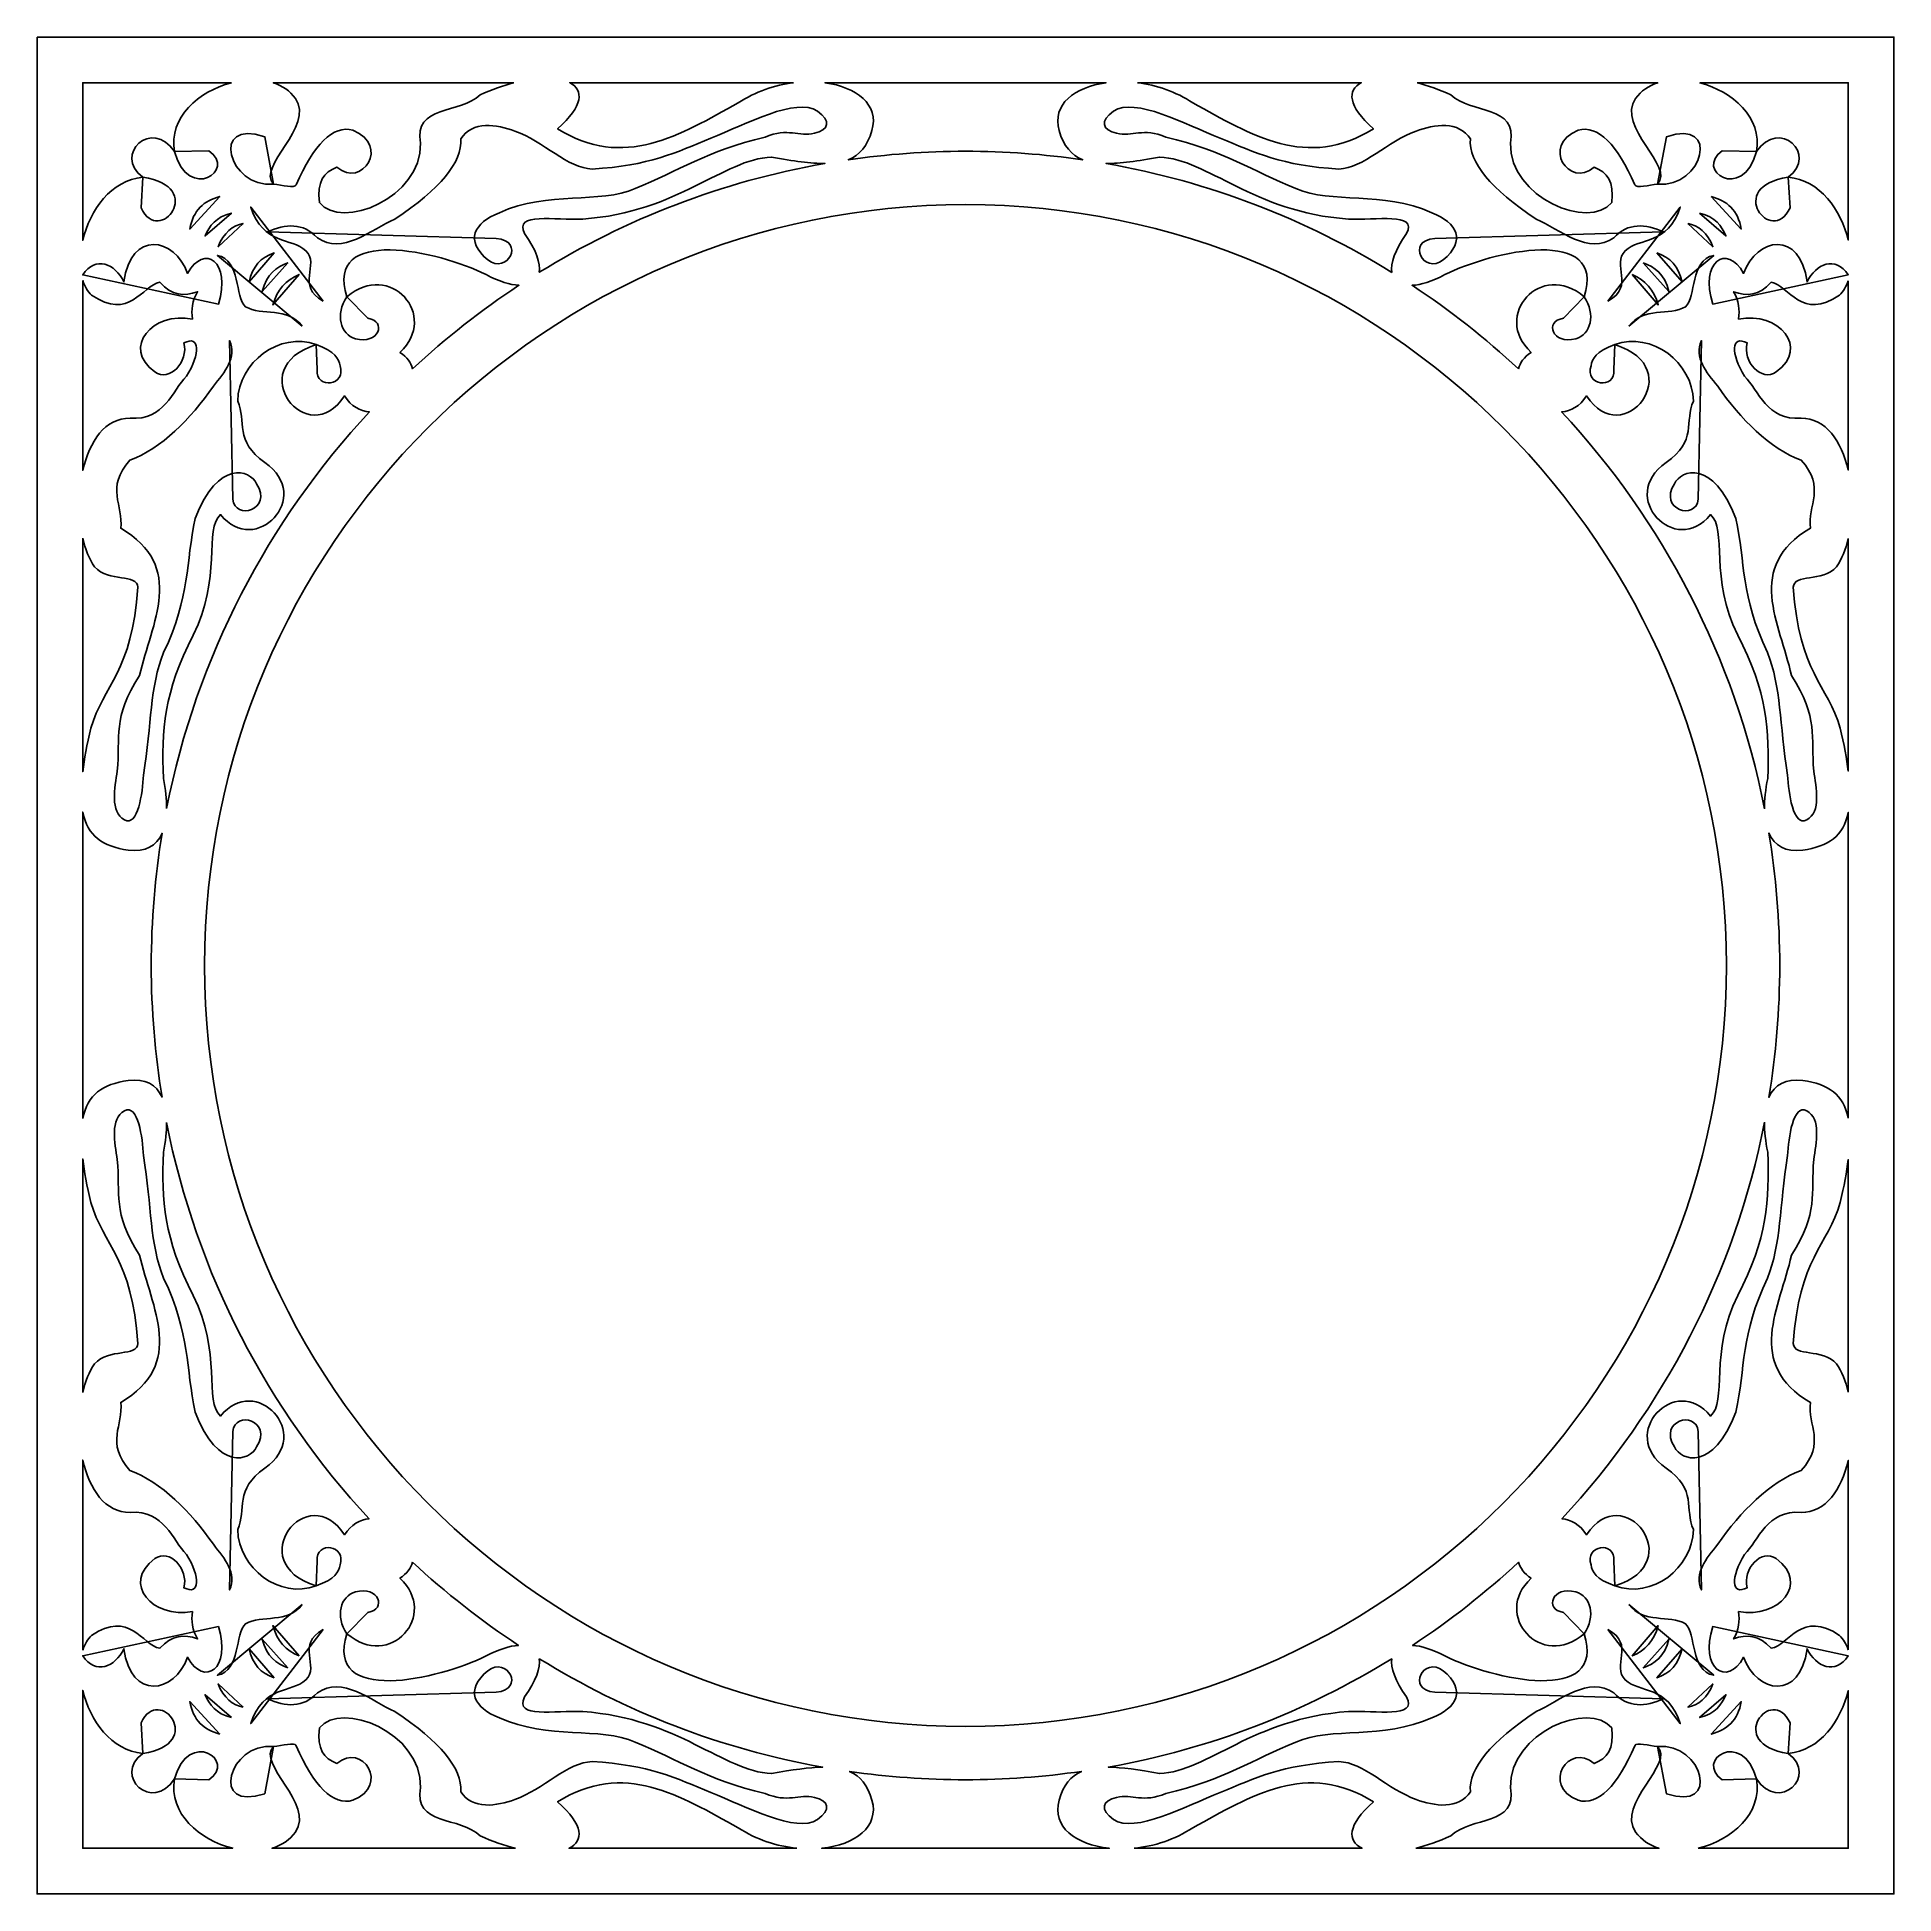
# Model space of a CAD drawing. Header units: centimetres. Extents: x -11.6 to 13.8, y -13.3 to 12.1.
import ezdxf

# ---------------------------------------------------------------- set-up
doc = ezdxf.new("R2010")
doc.units = ezdxf.units.CM
doc.header["$MEASUREMENT"] = 0
doc.layers.add('layer 1', color=7, linetype='Continuous')

msp = doc.modelspace()

# ---------------------------------------------------------------- linework, layer by layer
at = {"layer": 'layer 1', "color": 242}
for points, knots in [([(-11.59561, 12.09114), (-11.59561, 12.09114), (13.79754, 12.09114), (13.79754, 12.09114), (13.79754, 12.09114), (13.79754, 12.09114), (13.79754, -13.30201), (13.79754, -13.30201), (13.79754, -13.30201), (13.79754, -13.30201), (-11.59561, -13.30201), (-11.59561, -13.30201), (-11.59561, -13.30201), (-11.59561, -13.30201), (-11.59561, 12.09114), (-11.59561, 12.09114)], [0, 0, 0, 0, 0.2, 0.2, 0.2, 0.2, 0.4, 0.4, 0.4, 0.4, 0.6, 0.6, 0.6, 0.6, 1, 1, 1, 1]), ([(-8.93904, 11.46672), (-9.38522, 11.35082), (-9.79781, 10.99284), (-9.7173, 10.52489), (-9.7173, 10.52489), (-10.02212, 10.9908), (-10.56345, 10.48338), (-10.14943, 10.17451), (-10.14943, 10.17451), (-10.58357, 10.13896), (-10.87389, 9.72274), (-10.97119, 9.31139), (-10.97119, 9.31139), (-10.97119, 9.31139), (-10.97119, 11.46672), (-10.97119, 11.46672), (-10.97119, 11.46672), (-10.97119, 11.46672), (-8.93904, 11.46672), (-8.93904, 11.46672)], [0, 0, 0, 0, 0.16666667, 0.16666667, 0.16666667, 0.16666667, 0.33333333, 0.33333333, 0.33333333, 0.33333333, 0.5, 0.5, 0.5, 0.5, 0.66666667, 0.66666667, 0.66666667, 0.66666667, 1, 1, 1, 1]), ([(-5.07532, 11.46672), (-5.22146, 11.4295), (-5.37713, 11.37503), (-5.53561, 11.30203), (-5.53561, 11.30203), (-5.80759, 11.03464), (-6.45452, 11.16563), (-6.35155, 10.64046), (-6.35155, 10.64046), (-6.33681, 9.888), (-7.43546, 9.44733), (-7.73532, 9.82764), (-7.73532, 9.82764), (-7.76727, 10.11877), (-7.67795, 10.24176), (-7.4948, 10.31108), (-7.4948, 10.31108), (-7.1519, 10.01542), (-6.76212, 10.61479), (-7.27632, 10.81687), (-7.27632, 10.81687), (-7.54509, 10.8978), (-7.8196, 10.61471), (-8.05148, 10.0715), (-8.05148, 10.0715), (-8.07535, 10.01559), (-8.24458, 10.0723), (-8.36249, 10.08107), (-8.36249, 10.08107), (-8.60277, 10.31715), (-7.79193, 10.86387), (-8.06335, 11.25128), (-8.06335, 11.25128), (-8.13698, 11.35668), (-8.24299, 11.42695), (-8.36622, 11.46672), (-8.36622, 11.46672), (-8.36622, 11.46672), (-5.07532, 11.46672), (-5.07532, 11.46672)], [0, 0, 0, 0, 0.09090909, 0.09090909, 0.09090909, 0.09090909, 0.18181818, 0.18181818, 0.18181818, 0.18181818, 0.27272727, 0.27272727, 0.27272727, 0.27272727, 0.36363636, 0.36363636, 0.36363636, 0.36363636, 0.45454545, 0.45454545, 0.45454545, 0.45454545, 0.54545455, 0.54545455, 0.54545455, 0.54545455, 0.63636364, 0.63636364, 0.63636364, 0.63636364, 0.72727273, 0.72727273, 0.72727273, 0.72727273, 0.81818182, 0.81818182, 0.81818182, 0.81818182, 1, 1, 1, 1]), ([(-1.25048, 11.46672), (-1.50783, 11.43489), (-1.77475, 11.34635), (-2.00721, 11.19177), (-2.00721, 11.19177), (-2.80023, 10.75632), (-3.5747, 10.26668), (-4.47709, 10.83893), (-4.47709, 10.83893), (-4.12258, 11.1497), (-4.11785, 11.36709), (-4.31055, 11.46672), (-4.31055, 11.46672), (-4.31055, 11.46672), (-1.25048, 11.46672), (-1.25048, 11.46672)], [0, 0, 0, 0, 0.2, 0.2, 0.2, 0.2, 0.4, 0.4, 0.4, 0.4, 0.6, 0.6, 0.6, 0.6, 1, 1, 1, 1]), ([(-0.17827, 10.81393), (-0.07832, 11.17154), (-0.38869, 11.40904), (-0.82152, 11.46672), (-0.82152, 11.46672), (-0.82152, 11.46672), (3.02444, 11.46672), (3.02444, 11.46672), (3.02444, 11.46672), (2.59161, 11.40904), (2.28125, 11.17154), (2.38119, 10.81393), (2.38119, 10.81393), (2.44472, 10.60159), (2.54657, 10.47636), (2.7053, 10.41371), (2.7053, 10.41371), (2.18121, 10.49002), (1.64564, 10.53008), (1.10096, 10.53008), (1.10096, 10.53008), (0.55681, 10.53008), (0.02175, 10.49009), (-0.50185, 10.41392), (-0.50185, 10.41392), (-0.34342, 10.47665), (-0.24172, 10.60183), (-0.17827, 10.81393)], [0, 0, 0, 0, 0.125, 0.125, 0.125, 0.125, 0.25, 0.25, 0.25, 0.25, 0.375, 0.375, 0.375, 0.375, 0.5, 0.5, 0.5, 0.5, 0.625, 0.625, 0.625, 0.625, 0.75, 0.75, 0.75, 0.75, 1, 1, 1, 1]), ([(3.45339, 11.46672), (3.71075, 11.43489), (3.97768, 11.34635), (4.21014, 11.19177), (4.21014, 11.19177), (5.00316, 10.75632), (5.77763, 10.26668), (6.68002, 10.83893), (6.68002, 10.83893), (6.32551, 11.1497), (6.32077, 11.36709), (6.51347, 11.46672), (6.51347, 11.46672), (6.51347, 11.46672), (3.45339, 11.46672), (3.45339, 11.46672)], [0, 0, 0, 0, 0.2, 0.2, 0.2, 0.2, 0.4, 0.4, 0.4, 0.4, 0.6, 0.6, 0.6, 0.6, 1, 1, 1, 1]), ([(7.27824, 11.46672), (7.42438, 11.4295), (7.58006, 11.37503), (7.73853, 11.30203), (7.73853, 11.30203), (8.01051, 11.03464), (8.65745, 11.16563), (8.55447, 10.64046), (8.55447, 10.64046), (8.53973, 9.888), (9.63839, 9.44733), (9.93824, 9.82764), (9.93824, 9.82764), (9.9702, 10.11877), (9.88088, 10.24176), (9.69773, 10.31108), (9.69773, 10.31108), (9.35483, 10.01542), (8.96505, 10.61479), (9.47924, 10.81687), (9.47924, 10.81687), (9.74801, 10.8978), (10.02253, 10.61471), (10.25441, 10.0715), (10.25441, 10.0715), (10.27828, 10.01559), (10.44751, 10.0723), (10.56542, 10.08107), (10.56542, 10.08107), (10.8057, 10.31715), (9.99486, 10.86387), (10.26628, 11.25128), (10.26628, 11.25128), (10.33991, 11.35668), (10.44591, 11.42695), (10.56914, 11.46672), (10.56914, 11.46672), (10.56914, 11.46672), (7.27824, 11.46672), (7.27824, 11.46672)], [0, 0, 0, 0, 0.09090909, 0.09090909, 0.09090909, 0.09090909, 0.18181818, 0.18181818, 0.18181818, 0.18181818, 0.27272727, 0.27272727, 0.27272727, 0.27272727, 0.36363636, 0.36363636, 0.36363636, 0.36363636, 0.45454545, 0.45454545, 0.45454545, 0.45454545, 0.54545455, 0.54545455, 0.54545455, 0.54545455, 0.63636364, 0.63636364, 0.63636364, 0.63636364, 0.72727273, 0.72727273, 0.72727273, 0.72727273, 0.81818182, 0.81818182, 0.81818182, 0.81818182, 1, 1, 1, 1]), ([(11.14195, 11.46672), (11.58815, 11.35082), (12.00073, 10.99284), (11.92022, 10.52489), (11.92022, 10.52489), (12.22505, 10.9908), (12.76637, 10.48338), (12.35236, 10.17451), (12.35236, 10.17451), (12.78508, 10.13908), (13.07488, 9.72547), (13.17312, 9.31543), (13.17312, 9.31543), (13.17312, 9.31543), (13.17312, 11.46672), (13.17312, 11.46672), (13.17312, 11.46672), (13.17312, 11.46672), (11.14195, 11.46672), (11.14195, 11.46672)], [0, 0, 0, 0, 0.16666667, 0.16666667, 0.16666667, 0.16666667, 0.33333333, 0.33333333, 0.33333333, 0.33333333, 0.5, 0.5, 0.5, 0.5, 0.66666667, 0.66666667, 0.66666667, 0.66666667, 1, 1, 1, 1]), ([(-5.31841, 9.33777), (-4.91059, 9.30399), (-5.16788, 8.83857), (-5.43092, 9.04427), (-5.43092, 9.04427), (-5.74815, 9.30598), (-5.6242, 9.55219), (-5.27439, 9.68998), (-5.27439, 9.68998), (-4.60095, 9.99164), (-3.90306, 9.80412), (-3.4155, 10.02263), (-3.4155, 10.02263), (-2.82362, 10.25633), (-2.43782, 10.5403), (-1.63984, 10.72374), (-1.63984, 10.72374), (-1.32445, 10.85753), (-1.17997, 10.7249), (-0.96511, 10.77827), (-0.96511, 10.77827), (-0.76885, 10.81791), (-0.73009, 10.94803), (-0.92422, 11.07815), (-0.92422, 11.07815), (-1.21435, 11.27716), (-1.90158, 10.89813), (-2.38273, 10.71011), (-2.38273, 10.71011), (-2.85793, 10.51195), (-3.22611, 10.33135), (-4.00481, 10.28755), (-4.00481, 10.28755), (-4.33684, 10.29433), (-4.67389, 10.66805), (-5.06121, 10.80553), (-5.06121, 10.80553), (-5.30827, 10.89626), (-5.64579, 10.94998), (-5.80237, 10.69929), (-5.80237, 10.69929), (-5.78059, 10.38094), (-6.0805, 10.01568), (-6.70211, 9.60352), (-6.70211, 9.60352), (-7.02045, 9.45775), (-7.42927, 9.1059), (-7.7627, 9.34717), (-7.7627, 9.34717), (-7.96039, 9.55665), (-8.19496, 9.53988), (-8.4463, 9.42759), (-8.4463, 9.42759), (-8.4463, 9.42759), (-5.31841, 9.33777), (-5.31841, 9.33777)], [0, 0, 0, 0, 0.06666667, 0.06666667, 0.06666667, 0.06666667, 0.13333333, 0.13333333, 0.13333333, 0.13333333, 0.2, 0.2, 0.2, 0.2, 0.26666667, 0.26666667, 0.26666667, 0.26666667, 0.33333333, 0.33333333, 0.33333333, 0.33333333, 0.4, 0.4, 0.4, 0.4, 0.46666667, 0.46666667, 0.46666667, 0.46666667, 0.53333333, 0.53333333, 0.53333333, 0.53333333, 0.6, 0.6, 0.6, 0.6, 0.66666667, 0.66666667, 0.66666667, 0.66666667, 0.73333333, 0.73333333, 0.73333333, 0.73333333, 0.8, 0.8, 0.8, 0.8, 0.86666667, 0.86666667, 0.86666667, 0.86666667, 1, 1, 1, 1]), ([(7.52134, 9.33777), (7.11352, 9.30399), (7.3708, 8.83857), (7.63385, 9.04427), (7.63385, 9.04427), (7.95107, 9.30598), (7.82713, 9.55219), (7.47732, 9.68998), (7.47732, 9.68998), (6.80388, 9.99164), (6.10598, 9.80412), (5.61843, 10.02263), (5.61843, 10.02263), (5.02655, 10.25633), (4.64074, 10.5403), (3.84277, 10.72374), (3.84277, 10.72374), (3.52738, 10.85753), (3.38289, 10.7249), (3.16804, 10.77827), (3.16804, 10.77827), (2.97178, 10.81791), (2.93302, 10.94803), (3.12714, 11.07815), (3.12714, 11.07815), (3.41728, 11.27716), (4.10451, 10.89813), (4.58566, 10.71011), (4.58566, 10.71011), (5.06086, 10.51195), (5.42903, 10.33135), (6.20774, 10.28755), (6.20774, 10.28755), (6.53977, 10.29433), (6.87682, 10.66805), (7.26414, 10.80553), (7.26414, 10.80553), (7.5112, 10.89626), (7.84872, 10.94998), (8.0053, 10.69929), (8.0053, 10.69929), (7.98351, 10.38094), (8.28343, 10.01568), (8.90504, 9.60352), (8.90504, 9.60352), (9.22338, 9.45775), (9.6322, 9.1059), (9.96562, 9.34717), (9.96562, 9.34717), (10.16332, 9.55665), (10.39789, 9.53988), (10.64923, 9.42759), (10.64923, 9.42759), (10.64923, 9.42759), (7.52134, 9.33777), (7.52134, 9.33777)], [0, 0, 0, 0, 0.06666667, 0.06666667, 0.06666667, 0.06666667, 0.13333333, 0.13333333, 0.13333333, 0.13333333, 0.2, 0.2, 0.2, 0.2, 0.26666667, 0.26666667, 0.26666667, 0.26666667, 0.33333333, 0.33333333, 0.33333333, 0.33333333, 0.4, 0.4, 0.4, 0.4, 0.46666667, 0.46666667, 0.46666667, 0.46666667, 0.53333333, 0.53333333, 0.53333333, 0.53333333, 0.6, 0.6, 0.6, 0.6, 0.66666667, 0.66666667, 0.66666667, 0.66666667, 0.73333333, 0.73333333, 0.73333333, 0.73333333, 0.8, 0.8, 0.8, 0.8, 0.86666667, 0.86666667, 0.86666667, 0.86666667, 1, 1, 1, 1]), ([(-8.36249, 10.08107), (-8.98037, 10.02329), (-9.23907, 10.98602), (-8.48296, 10.72709), (-8.48296, 10.72709), (-8.48296, 10.72709), (-8.36249, 10.08107), (-8.36249, 10.08107)], [0, 0, 0, 0, 0.33333333, 0.33333333, 0.33333333, 0.33333333, 1, 1, 1, 1]), ([(10.56542, 10.08107), (11.1833, 10.02329), (11.442, 10.98602), (10.68589, 10.72709), (10.68589, 10.72709), (10.68589, 10.72709), (10.56542, 10.08107), (10.56542, 10.08107)], [0, 0, 0, 0, 0.33333333, 0.33333333, 0.33333333, 0.33333333, 1, 1, 1, 1]), ([(-9.7173, 10.52489), (-9.52457, 9.82676), (-8.85796, 10.27328), (-9.24849, 10.53753), (-9.24849, 10.53753), (-9.24849, 10.53753), (-9.7173, 10.52489), (-9.7173, 10.52489)], [0, 0, 0, 0, 0.33333333, 0.33333333, 0.33333333, 0.33333333, 1, 1, 1, 1]), ([(-4.72845, 8.87488), (-4.70877, 8.99872), (-4.77004, 9.18107), (-4.92877, 9.40367), (-4.92877, 9.40367), (-5.08589, 9.70422), (-4.50645, 9.58291), (-4.13458, 9.60222), (-4.13458, 9.60222), (-2.81716, 9.69831), (-2.21889, 10.42158), (-1.55099, 10.4507), (-1.55099, 10.4507), (-1.25261, 10.39637), (-1.01322, 10.36229), (-0.8215, 10.36301), (-0.8215, 10.36301), (-2.23179, 10.11572), (-3.55226, 9.60176), (-4.72845, 8.87488)], [0, 0, 0, 0, 0.16666667, 0.16666667, 0.16666667, 0.16666667, 0.33333333, 0.33333333, 0.33333333, 0.33333333, 0.5, 0.5, 0.5, 0.5, 0.66666667, 0.66666667, 0.66666667, 0.66666667, 1, 1, 1, 1]), ([(6.93147, 8.87419), (6.91146, 8.99804), (6.97268, 9.18066), (7.1317, 9.40367), (7.1317, 9.40367), (7.28882, 9.70422), (6.70938, 9.58291), (6.33751, 9.60222), (6.33751, 9.60222), (5.02009, 9.69831), (4.42182, 10.42158), (3.75391, 10.4507), (3.75391, 10.4507), (3.45502, 10.39627), (3.21529, 10.36216), (3.0234, 10.36301), (3.0234, 10.36301), (4.43414, 10.11564), (5.755, 9.60144), (6.93147, 8.87419)], [0, 0, 0, 0, 0.16666667, 0.16666667, 0.16666667, 0.16666667, 0.33333333, 0.33333333, 0.33333333, 0.33333333, 0.5, 0.5, 0.5, 0.5, 0.66666667, 0.66666667, 0.66666667, 0.66666667, 1, 1, 1, 1]), ([(11.92022, 10.52489), (11.7275, 9.82676), (11.06089, 10.27328), (11.45141, 10.53753), (11.45141, 10.53753), (11.45141, 10.53753), (11.92022, 10.52489), (11.92022, 10.52489)], [0, 0, 0, 0, 0.33333333, 0.33333333, 0.33333333, 0.33333333, 1, 1, 1, 1]), ([(-10.14943, 10.17451), (-9.27544, 10.05371), (-9.92295, 9.21721), (-10.1744, 9.75743), (-10.1744, 9.75743), (-10.1744, 9.75743), (-10.14943, 10.17451), (-10.14943, 10.17451)], [0, 0, 0, 0, 0.33333333, 0.33333333, 0.33333333, 0.33333333, 1, 1, 1, 1]), ([(12.35236, 10.17451), (11.47837, 10.05371), (12.12588, 9.21721), (12.37733, 9.75743), (12.37733, 9.75743), (12.37733, 9.75743), (12.35236, 10.17451), (12.35236, 10.17451)], [0, 0, 0, 0, 0.33333333, 0.33333333, 0.33333333, 0.33333333, 1, 1, 1, 1]), ([(-9.09621, 9.91038), (-9.31468, 9.85712), (-9.46273, 9.72171), (-9.50787, 9.46622), (-9.50787, 9.46622), (-9.50787, 9.46622), (-9.09621, 9.91038), (-9.09621, 9.91038)], [0, 0, 0, 0, 0.33333333, 0.33333333, 0.33333333, 0.33333333, 1, 1, 1, 1]), ([(11.29914, 9.91038), (11.51761, 9.85712), (11.66566, 9.72171), (11.7108, 9.46622), (11.7108, 9.46622), (11.7108, 9.46622), (11.29914, 9.91038), (11.29914, 9.91038)], [0, 0, 0, 0, 0.33333333, 0.33333333, 0.33333333, 0.33333333, 1, 1, 1, 1]), ([(1.10096, 9.80159), (6.83296, 9.80159), (11.50799, 5.12656), (11.50799, -0.60544), (11.50799, -0.60544), (11.50799, -6.33743), (6.83296, -11.01246), (1.10096, -11.01246), (1.10096, -11.01246), (-4.63103, -11.01246), (-9.30606, -6.33743), (-9.30606, -0.60544), (-9.30606, -0.60544), (-9.30606, 5.12656), (-4.63103, 9.80159), (1.10096, 9.80159)], [0, 0, 0, 0, 0.2, 0.2, 0.2, 0.2, 0.4, 0.4, 0.4, 0.4, 0.6, 0.6, 0.6, 0.6, 1, 1, 1, 1]), ([(-8.93733, 9.68289), (-9.15436, 9.63375), (-9.23606, 9.50849), (-9.29843, 9.37234), (-9.29843, 9.37234), (-9.29843, 9.37234), (-8.93733, 9.68289), (-8.93733, 9.68289)], [0, 0, 0, 0, 0.33333333, 0.33333333, 0.33333333, 0.33333333, 1, 1, 1, 1]), ([(-7.6831, 8.48121), (-8.065, 8.6827), (-7.72293, 8.9826), (-7.92208, 9.17004), (-7.92208, 9.17004), (-8.11655, 9.35514), (-8.50079, 9.23799), (-8.67418, 9.7675), (-8.67418, 9.7675), (-8.67418, 9.7675), (-7.6831, 8.48121), (-7.6831, 8.48121)], [0, 0, 0, 0, 0.25, 0.25, 0.25, 0.25, 0.5, 0.5, 0.5, 0.5, 1, 1, 1, 1]), ([(9.88602, 8.48121), (10.26793, 8.6827), (9.92585, 8.9826), (10.12501, 9.17004), (10.12501, 9.17004), (10.31947, 9.35514), (10.70372, 9.23799), (10.8771, 9.7675), (10.8771, 9.7675), (10.8771, 9.7675), (9.88602, 8.48121), (9.88602, 8.48121)], [0, 0, 0, 0, 0.25, 0.25, 0.25, 0.25, 0.5, 0.5, 0.5, 0.5, 1, 1, 1, 1]), ([(11.14025, 9.68289), (11.35729, 9.63375), (11.43899, 9.50849), (11.50136, 9.37234), (11.50136, 9.37234), (11.50136, 9.37234), (11.14025, 9.68289), (11.14025, 9.68289)], [0, 0, 0, 0, 0.33333333, 0.33333333, 0.33333333, 0.33333333, 1, 1, 1, 1]), ([(-9.11725, 8.43781), (-8.9378, 9.02138), (-9.3083, 9.27183), (-9.54011, 8.86067), (-9.54011, 8.86067), (-9.71569, 9.35888), (-10.31717, 9.45365), (-10.4077, 8.74402), (-10.4077, 8.74402), (-10.53043, 8.99429), (-10.79611, 9.1039), (-10.97119, 8.83942), (-10.97119, 8.83942), (-10.97119, 8.83942), (-9.11725, 8.43781), (-9.11725, 8.43781)], [0, 0, 0, 0, 0.2, 0.2, 0.2, 0.2, 0.4, 0.4, 0.4, 0.4, 0.6, 0.6, 0.6, 0.6, 1, 1, 1, 1]), ([(-8.77844, 9.54206), (-8.90964, 9.5228), (-9.05408, 9.41206), (-9.11788, 9.22429), (-9.11788, 9.22429), (-9.11788, 9.22429), (-8.77844, 9.54206), (-8.77844, 9.54206)], [0, 0, 0, 0, 0.33333333, 0.33333333, 0.33333333, 0.33333333, 1, 1, 1, 1]), ([(-6.46094, 7.55574), (-6.48118, 7.6379), (-6.53542, 7.71603), (-6.63396, 7.78025), (-6.63396, 7.78025), (-6.09173, 8.28109), (-6.77285, 9.04527), (-7.35807, 8.5394), (-7.35807, 8.5394), (-7.67322, 9.51949), (-6.10566, 9.16873), (-5.45434, 8.84307), (-5.45434, 8.84307), (-5.27563, 8.75013), (-5.12445, 8.70371), (-5.00686, 8.69694), (-5.00686, 8.69694), (-5.5229, 8.35657), (-6.00928, 7.97468), (-6.46094, 7.55574)], [0, 0, 0, 0, 0.16666667, 0.16666667, 0.16666667, 0.16666667, 0.33333333, 0.33333333, 0.33333333, 0.33333333, 0.5, 0.5, 0.5, 0.5, 0.66666667, 0.66666667, 0.66666667, 0.66666667, 1, 1, 1, 1]), ([(8.6637, 7.55497), (8.68378, 7.63741), (8.73804, 7.71583), (8.83688, 7.78025), (8.83688, 7.78025), (8.29466, 8.28109), (8.97578, 9.04527), (9.561, 8.5394), (9.561, 8.5394), (9.87614, 9.51949), (8.30859, 9.16873), (7.65727, 8.84307), (7.65727, 8.84307), (7.47807, 8.74988), (7.32657, 8.70348), (7.20884, 8.6969), (7.20884, 8.6969), (7.72518, 8.35633), (8.21182, 7.9742), (8.6637, 7.55497)], [0, 0, 0, 0, 0.16666667, 0.16666667, 0.16666667, 0.16666667, 0.33333333, 0.33333333, 0.33333333, 0.33333333, 0.5, 0.5, 0.5, 0.5, 0.66666667, 0.66666667, 0.66666667, 0.66666667, 1, 1, 1, 1]), ([(10.98137, 9.54206), (11.11257, 9.5228), (11.25701, 9.41206), (11.32081, 9.22429), (11.32081, 9.22429), (11.32081, 9.22429), (10.98137, 9.54206), (10.98137, 9.54206)], [0, 0, 0, 0, 0.33333333, 0.33333333, 0.33333333, 0.33333333, 1, 1, 1, 1]), ([(11.32018, 8.43781), (11.14072, 9.02138), (11.51123, 9.27183), (11.74304, 8.86067), (11.74304, 8.86067), (11.91862, 9.35888), (12.5201, 9.45365), (12.61063, 8.74402), (12.61063, 8.74402), (12.73312, 8.99381), (12.99803, 9.1035), (13.17312, 8.84093), (13.17312, 8.84093), (13.17312, 8.84093), (11.32018, 8.43781), (11.32018, 8.43781)], [0, 0, 0, 0, 0.2, 0.2, 0.2, 0.2, 0.4, 0.4, 0.4, 0.4, 0.6, 0.6, 0.6, 0.6, 1, 1, 1, 1]), ([(-7.97128, 8.13679), (-8.16575, 8.40857), (-8.52891, 8.27268), (-8.74447, 8.40389), (-8.74447, 8.40389), (-8.89442, 8.53275), (-8.80538, 9.04118), (-9.13106, 9.10678), (-9.13106, 9.10678), (-9.13106, 9.10678), (-7.97128, 8.13679), (-7.97128, 8.13679)], [0, 0, 0, 0, 0.25, 0.25, 0.25, 0.25, 0.5, 0.5, 0.5, 0.5, 1, 1, 1, 1]), ([(-8.35342, 9.14071), (-8.53512, 9.082), (-8.64972, 8.95062), (-8.69724, 8.74657), (-8.69724, 8.74657), (-8.69724, 8.74657), (-8.35342, 9.14071), (-8.35342, 9.14071)], [0, 0, 0, 0, 0.33333333, 0.33333333, 0.33333333, 0.33333333, 1, 1, 1, 1]), ([(-8.16474, 9.00653), (-8.32154, 8.94519), (-8.461, 8.85304), (-8.51695, 8.61239), (-8.51695, 8.61239), (-8.51695, 8.61239), (-8.16474, 9.00653), (-8.16474, 9.00653)], [0, 0, 0, 0, 0.33333333, 0.33333333, 0.33333333, 0.33333333, 1, 1, 1, 1]), ([(10.17421, 8.13679), (10.36868, 8.40857), (10.73184, 8.27268), (10.94739, 8.40389), (10.94739, 8.40389), (11.09734, 8.53275), (11.00831, 9.04118), (11.33399, 9.10678), (11.33399, 9.10678), (11.33399, 9.10678), (10.17421, 8.13679), (10.17421, 8.13679)], [0, 0, 0, 0, 0.25, 0.25, 0.25, 0.25, 0.5, 0.5, 0.5, 0.5, 1, 1, 1, 1]), ([(10.36767, 9.00653), (10.52447, 8.94519), (10.66393, 8.85304), (10.71987, 8.61239), (10.71987, 8.61239), (10.71987, 8.61239), (10.36767, 9.00653), (10.36767, 9.00653)], [0, 0, 0, 0, 0.33333333, 0.33333333, 0.33333333, 0.33333333, 1, 1, 1, 1]), ([(10.55635, 9.14071), (10.73805, 9.082), (10.85265, 8.95062), (10.90017, 8.74657), (10.90017, 8.74657), (10.90017, 8.74657), (10.55635, 9.14071), (10.55635, 9.14071)], [0, 0, 0, 0, 0.33333333, 0.33333333, 0.33333333, 0.33333333, 1, 1, 1, 1]), ([(-10.97119, 8.76147), (-10.94537, 8.68062), (-10.90548, 8.61218), (-10.8505, 8.56276), (-10.8505, 8.56276), (-10.33583, 8.206), (-10.16267, 8.69295), (-9.91584, 8.73795), (-9.91584, 8.73795), (-9.75431, 8.55841), (-9.58134, 8.53902), (-9.40195, 8.60948), (-9.40195, 8.60948), (-9.47554, 8.4849), (-9.48774, 8.36032), (-9.47203, 8.23574), (-9.47203, 8.23574), (-10.01389, 8.33927), (-10.45081, 7.85016), (-9.98592, 7.51162), (-9.98592, 7.51162), (-9.78612, 7.36916), (-9.51952, 7.65311), (-9.58882, 7.90872), (-9.58882, 7.90872), (-9.36616, 8.02478), (-9.36119, 7.76134), (-9.55378, 7.45323), (-9.55378, 7.45323), (-9.74377, 7.26247), (-9.8601, 6.83734), (-10.32462, 6.88094), (-10.32462, 6.88094), (-10.66494, 6.88291), (-10.87991, 6.56456), (-10.97119, 6.16463), (-10.97119, 6.16463), (-10.97119, 6.16463), (-10.97119, 8.76147), (-10.97119, 8.76147)], [0, 0, 0, 0, 0.09090909, 0.09090909, 0.09090909, 0.09090909, 0.18181818, 0.18181818, 0.18181818, 0.18181818, 0.27272727, 0.27272727, 0.27272727, 0.27272727, 0.36363636, 0.36363636, 0.36363636, 0.36363636, 0.45454545, 0.45454545, 0.45454545, 0.45454545, 0.54545455, 0.54545455, 0.54545455, 0.54545455, 0.63636364, 0.63636364, 0.63636364, 0.63636364, 0.72727273, 0.72727273, 0.72727273, 0.72727273, 0.81818182, 0.81818182, 0.81818182, 0.81818182, 1, 1, 1, 1]), ([(-8.01379, 8.84301), (-8.192, 8.76963), (-8.31499, 8.63546), (-8.37019, 8.4279), (-8.37019, 8.4279), (-8.37019, 8.4279), (-8.01379, 8.84301), (-8.01379, 8.84301)], [0, 0, 0, 0, 0.33333333, 0.33333333, 0.33333333, 0.33333333, 1, 1, 1, 1]), ([(10.21672, 8.84301), (10.39492, 8.76963), (10.51792, 8.63546), (10.57312, 8.4279), (10.57312, 8.4279), (10.57312, 8.4279), (10.21672, 8.84301), (10.21672, 8.84301)], [0, 0, 0, 0, 0.33333333, 0.33333333, 0.33333333, 0.33333333, 1, 1, 1, 1]), ([(13.17312, 8.75833), (13.14728, 8.67885), (13.1077, 8.61154), (13.05343, 8.56276), (13.05343, 8.56276), (12.53876, 8.206), (12.36559, 8.69295), (12.11877, 8.73795), (12.11877, 8.73795), (11.95724, 8.55841), (11.78427, 8.53902), (11.60488, 8.60948), (11.60488, 8.60948), (11.67847, 8.4849), (11.69067, 8.36032), (11.67496, 8.23574), (11.67496, 8.23574), (12.21682, 8.33927), (12.65374, 7.85016), (12.18885, 7.51162), (12.18885, 7.51162), (11.98905, 7.36916), (11.72245, 7.65311), (11.79175, 7.90872), (11.79175, 7.90872), (11.56909, 8.02478), (11.56412, 7.76134), (11.75671, 7.45323), (11.75671, 7.45323), (11.9467, 7.26247), (12.06302, 6.83734), (12.52755, 6.88094), (12.52755, 6.88094), (12.8666, 6.8829), (13.08126, 6.56697), (13.17312, 6.16914), (13.17312, 6.16914), (13.17312, 6.16914), (13.17312, 8.75833), (13.17312, 8.75833)], [0, 0, 0, 0, 0.09090909, 0.09090909, 0.09090909, 0.09090909, 0.18181818, 0.18181818, 0.18181818, 0.18181818, 0.27272727, 0.27272727, 0.27272727, 0.27272727, 0.36363636, 0.36363636, 0.36363636, 0.36363636, 0.45454545, 0.45454545, 0.45454545, 0.45454545, 0.54545455, 0.54545455, 0.54545455, 0.54545455, 0.63636364, 0.63636364, 0.63636364, 0.63636364, 0.72727273, 0.72727273, 0.72727273, 0.72727273, 0.81818182, 0.81818182, 0.81818182, 0.81818182, 1, 1, 1, 1]), ([(-7.35807, 8.5394), (-7.52326, 8.30261), (-7.44792, 8.01991), (-7.24305, 7.96677), (-7.24305, 7.96677), (-6.92372, 7.87768), (-6.80585, 8.20936), (-7.07447, 8.24636), (-7.07447, 8.24636), (-7.07447, 8.24636), (-7.35807, 8.5394), (-7.35807, 8.5394)], [0, 0, 0, 0, 0.25, 0.25, 0.25, 0.25, 0.5, 0.5, 0.5, 0.5, 1, 1, 1, 1]), ([(9.561, 8.5394), (9.72619, 8.30261), (9.65085, 8.01991), (9.44598, 7.96677), (9.44598, 7.96677), (9.12665, 7.87768), (9.00878, 8.20936), (9.2774, 8.24636), (9.2774, 8.24636), (9.2774, 8.24636), (9.561, 8.5394), (9.561, 8.5394)], [0, 0, 0, 0, 0.25, 0.25, 0.25, 0.25, 0.5, 0.5, 0.5, 0.5, 1, 1, 1, 1]), ([(-8.91771, 5.77442), (-8.89791, 5.47618), (-8.36755, 5.62412), (-8.59347, 5.98212), (-8.59347, 5.98212), (-8.68383, 6.17343), (-9.11705, 6.32343), (-9.43406, 5.50963), (-9.43406, 5.50963), (-9.56592, 4.89612), (-9.49546, 4.45195), (-9.86567, 3.67513), (-9.86567, 3.67513), (-10.05742, 3.20051), (-10.0267, 2.70786), (-10.14036, 1.99895), (-10.14036, 1.99895), (-10.15584, 1.75661), (-10.21304, 1.28805), (-10.4028, 1.3862), (-10.4028, 1.3862), (-10.60305, 1.49433), (-10.53296, 1.83075), (-10.49892, 2.05302), (-10.49892, 2.05302), (-10.45588, 2.53237), (-10.57009, 2.76916), (-10.19462, 3.36263), (-10.19462, 3.36263), (-10.03188, 4.07832), (-9.55391, 4.85088), (-10.45294, 5.3751), (-10.45294, 5.3751), (-10.41089, 5.68548), (-10.66921, 5.92978), (-10.32679, 6.30624), (-10.32679, 6.30624), (-9.89765, 6.46302), (-9.49998, 6.86783), (-9.18538, 7.31548), (-9.18538, 7.31548), (-9.02957, 7.51352), (-8.85743, 7.70952), (-8.96311, 7.94025), (-8.96311, 7.94025), (-8.96311, 7.94025), (-8.91771, 5.77442), (-8.91771, 5.77442)], [0, 0, 0, 0, 0.07692308, 0.07692308, 0.07692308, 0.07692308, 0.15384615, 0.15384615, 0.15384615, 0.15384615, 0.23076923, 0.23076923, 0.23076923, 0.23076923, 0.30769231, 0.30769231, 0.30769231, 0.30769231, 0.38461538, 0.38461538, 0.38461538, 0.38461538, 0.46153846, 0.46153846, 0.46153846, 0.46153846, 0.53846154, 0.53846154, 0.53846154, 0.53846154, 0.61538462, 0.61538462, 0.61538462, 0.61538462, 0.69230769, 0.69230769, 0.69230769, 0.69230769, 0.76923077, 0.76923077, 0.76923077, 0.76923077, 0.84615385, 0.84615385, 0.84615385, 0.84615385, 1, 1, 1, 1]), ([(-9.82506, 1.5434), (-9.82433, 1.66504), (-9.83929, 1.80243), (-9.86889, 1.95227), (-9.86889, 1.95227), (-9.89692, 2.60631), (-9.86087, 3.13982), (-9.46035, 3.91439), (-9.46035, 3.91439), (-9.06793, 4.67759), (-9.31833, 5.36714), (-9.08661, 5.56118), (-9.08661, 5.56118), (-8.61063, 4.96829), (-7.80773, 5.80171), (-8.47929, 6.27362), (-8.47929, 6.27362), (-8.90519, 6.56731), (-8.72845, 6.83422), (-8.85303, 7.11453), (-8.85303, 7.11453), (-8.84223, 7.64356), (-8.28366, 8.06933), (-7.77853, 7.88536), (-7.77853, 7.88536), (-8.81079, 7.56273), (-7.88414, 6.41027), (-7.39311, 7.1846), (-7.39311, 7.1846), (-7.29806, 7.04176), (-7.1759, 6.97692), (-7.05129, 6.96606), (-7.05129, 6.96606), (-8.43497, 5.47733), (-9.41792, 3.6117), (-9.82506, 1.5434)], [0, 0, 0, 0, 0.1, 0.1, 0.1, 0.1, 0.2, 0.2, 0.2, 0.2, 0.3, 0.3, 0.3, 0.3, 0.4, 0.4, 0.4, 0.4, 0.5, 0.5, 0.5, 0.5, 0.6, 0.6, 0.6, 0.6, 0.7, 0.7, 0.7, 0.7, 0.8, 0.8, 0.8, 0.8, 1, 1, 1, 1]), ([(-7.77853, 7.88536), (-7.51859, 7.78915), (-7.47053, 7.69294), (-7.45275, 7.59672), (-7.45275, 7.59672), (-7.35899, 7.32874), (-7.7882, 7.25913), (-7.76523, 7.54738), (-7.76523, 7.54738), (-7.76523, 7.54738), (-7.77853, 7.88536), (-7.77853, 7.88536)], [0, 0, 0, 0, 0.25, 0.25, 0.25, 0.25, 0.5, 0.5, 0.5, 0.5, 1, 1, 1, 1]), ([(12.02804, 1.53795), (12.02681, 1.66092), (12.04178, 1.80018), (12.07182, 1.95227), (12.07182, 1.95227), (12.09985, 2.60631), (12.0638, 3.13982), (11.66328, 3.91439), (11.66328, 3.91439), (11.27086, 4.67759), (11.52126, 5.36714), (11.28954, 5.56118), (11.28954, 5.56118), (10.81355, 4.96829), (10.01066, 5.80171), (10.68222, 6.27362), (10.68222, 6.27362), (11.10812, 6.56731), (10.93137, 6.83422), (11.05595, 7.11453), (11.05595, 7.11453), (11.04516, 7.64356), (10.48659, 8.06933), (9.98146, 7.88536), (9.98146, 7.88536), (11.01372, 7.56273), (10.08707, 6.41027), (9.59604, 7.1846), (9.59604, 7.1846), (9.50075, 7.04141), (9.37823, 6.97659), (9.2533, 6.96596), (9.2533, 6.96596), (10.63814, 5.47594), (11.62156, 3.60838), (12.02804, 1.53795)], [0, 0, 0, 0, 0.1, 0.1, 0.1, 0.1, 0.2, 0.2, 0.2, 0.2, 0.3, 0.3, 0.3, 0.3, 0.4, 0.4, 0.4, 0.4, 0.5, 0.5, 0.5, 0.5, 0.6, 0.6, 0.6, 0.6, 0.7, 0.7, 0.7, 0.7, 0.8, 0.8, 0.8, 0.8, 1, 1, 1, 1]), ([(9.98146, 7.88536), (9.72151, 7.78915), (9.67346, 7.69294), (9.65568, 7.59672), (9.65568, 7.59672), (9.56192, 7.32874), (9.99112, 7.25913), (9.96816, 7.54738), (9.96816, 7.54738), (9.96816, 7.54738), (9.98146, 7.88536), (9.98146, 7.88536)], [0, 0, 0, 0, 0.25, 0.25, 0.25, 0.25, 0.5, 0.5, 0.5, 0.5, 1, 1, 1, 1]), ([(11.12064, 5.77442), (11.10084, 5.47618), (10.57048, 5.62412), (10.7964, 5.98212), (10.7964, 5.98212), (10.88676, 6.17343), (11.31998, 6.32343), (11.63699, 5.50963), (11.63699, 5.50963), (11.76885, 4.89612), (11.69839, 4.45195), (12.0686, 3.67513), (12.0686, 3.67513), (12.26035, 3.20051), (12.22963, 2.70786), (12.34328, 1.99895), (12.34328, 1.99895), (12.35876, 1.75661), (12.41597, 1.28805), (12.60573, 1.3862), (12.60573, 1.3862), (12.80598, 1.49433), (12.73589, 1.83075), (12.70185, 2.05302), (12.70185, 2.05302), (12.65881, 2.53237), (12.77302, 2.76916), (12.39755, 3.36263), (12.39755, 3.36263), (12.23481, 4.07832), (11.75684, 4.85088), (12.65587, 5.3751), (12.65587, 5.3751), (12.61382, 5.68548), (12.87213, 5.92978), (12.52971, 6.30624), (12.52971, 6.30624), (12.10057, 6.46302), (11.70291, 6.86783), (11.38831, 7.31548), (11.38831, 7.31548), (11.2325, 7.51352), (11.06036, 7.70952), (11.16604, 7.94025), (11.16604, 7.94025), (11.16604, 7.94025), (11.12064, 5.77442), (11.12064, 5.77442)], [0, 0, 0, 0, 0.07692308, 0.07692308, 0.07692308, 0.07692308, 0.15384615, 0.15384615, 0.15384615, 0.15384615, 0.23076923, 0.23076923, 0.23076923, 0.23076923, 0.30769231, 0.30769231, 0.30769231, 0.30769231, 0.38461538, 0.38461538, 0.38461538, 0.38461538, 0.46153846, 0.46153846, 0.46153846, 0.46153846, 0.53846154, 0.53846154, 0.53846154, 0.53846154, 0.61538462, 0.61538462, 0.61538462, 0.61538462, 0.69230769, 0.69230769, 0.69230769, 0.69230769, 0.76923077, 0.76923077, 0.76923077, 0.76923077, 0.84615385, 0.84615385, 0.84615385, 0.84615385, 1, 1, 1, 1]), ([(-10.97119, 5.23975), (-10.93622, 5.08973), (-10.88319, 4.95366), (-10.81204, 4.84531), (-10.81204, 4.84531), (-10.61006, 4.63026), (-10.22729, 4.7567), (-10.21951, 4.56844), (-10.21951, 4.56844), (-10.29301, 3.41048), (-10.68792, 3.23014), (-10.86187, 2.64135), (-10.86187, 2.64135), (-10.91385, 2.41411), (-10.95035, 2.21668), (-10.97119, 2.0452), (-10.97119, 2.0452), (-10.97119, 2.0452), (-10.97119, 5.23975), (-10.97119, 5.23975)], [0, 0, 0, 0, 0.16666667, 0.16666667, 0.16666667, 0.16666667, 0.33333333, 0.33333333, 0.33333333, 0.33333333, 0.5, 0.5, 0.5, 0.5, 0.66666667, 0.66666667, 0.66666667, 0.66666667, 1, 1, 1, 1]), ([(13.17312, 5.23556), (13.13813, 5.08719), (13.08545, 4.95265), (13.01496, 4.84531), (13.01496, 4.84531), (12.81299, 4.63026), (12.43022, 4.7567), (12.42243, 4.56844), (12.42243, 4.56844), (12.49594, 3.41048), (12.89085, 3.23014), (13.0648, 2.64135), (13.0648, 2.64135), (13.11598, 2.41758), (13.15212, 2.22275), (13.17312, 2.0531), (13.17312, 2.0531), (13.17312, 2.0531), (13.17312, 5.23556), (13.17312, 5.23556)], [0, 0, 0, 0, 0.16666667, 0.16666667, 0.16666667, 0.16666667, 0.33333333, 0.33333333, 0.33333333, 0.33333333, 0.5, 0.5, 0.5, 0.5, 0.66666667, 0.66666667, 0.66666667, 0.66666667, 1, 1, 1, 1]), ([(-10.97119, -2.69802), (-10.90847, -2.37064), (-10.70306, -2.23089), (-10.34956, -2.17698), (-10.34956, -2.17698), (-10.1156, -2.14881), (-9.9651, -2.23521), (-9.8878, -2.40585), (-9.8878, -2.40585), (-9.98381, -1.81949), (-10.03456, -1.21824), (-10.03456, -0.60544), (-10.03456, -0.60544), (-10.03456, 0.01015), (-9.98334, 0.61406), (-9.88647, 1.20295), (-9.88647, 1.20295), (-9.96338, 1.03039), (-10.11427, 0.94287), (-10.34956, 0.9712), (-10.34956, 0.9712), (-10.70306, 1.02511), (-10.90847, 1.16487), (-10.97119, 1.49226), (-10.97119, 1.49226), (-10.97119, 1.49226), (-10.97119, -2.69802), (-10.97119, -2.69802)], [0, 0, 0, 0, 0.125, 0.125, 0.125, 0.125, 0.25, 0.25, 0.25, 0.25, 0.375, 0.375, 0.375, 0.375, 0.5, 0.5, 0.5, 0.5, 0.625, 0.625, 0.625, 0.625, 0.75, 0.75, 0.75, 0.75, 1, 1, 1, 1]), ([(13.17312, -2.69313), (13.10929, -2.36927), (12.90421, -2.23062), (12.55249, -2.17698), (12.55249, -2.17698), (12.31696, -2.14862), (12.16599, -2.23634), (12.08916, -2.40925), (12.08916, -2.40925), (12.18554, -1.82181), (12.23648, -1.21943), (12.23648, -0.60544), (12.23648, -0.60544), (12.23648, 0.01141), (12.18505, 0.61655), (12.08779, 1.20658), (12.08779, 1.20658), (12.16419, 1.03162), (12.31556, 0.94267), (12.55249, 0.9712), (12.55249, 0.9712), (12.90421, 1.02484), (13.10929, 1.1635), (13.17312, 1.48737), (13.17312, 1.48737), (13.17312, 1.48737), (13.17312, -2.69313), (13.17312, -2.69313)], [0, 0, 0, 0, 0.125, 0.125, 0.125, 0.125, 0.25, 0.25, 0.25, 0.25, 0.375, 0.375, 0.375, 0.375, 0.5, 0.5, 0.5, 0.5, 0.625, 0.625, 0.625, 0.625, 0.75, 0.75, 0.75, 0.75, 1, 1, 1, 1]), ([(-8.91771, -6.9802), (-8.89791, -6.68196), (-8.36755, -6.8299), (-8.59347, -7.18789), (-8.59347, -7.18789), (-8.68383, -7.37921), (-9.11705, -7.5292), (-9.43406, -6.7154), (-9.43406, -6.7154), (-9.56592, -6.1019), (-9.49546, -5.65773), (-9.86567, -4.8809), (-9.86567, -4.8809), (-10.05742, -4.40628), (-10.0267, -3.91364), (-10.14036, -3.20473), (-10.14036, -3.20473), (-10.15584, -2.96239), (-10.21304, -2.49383), (-10.4028, -2.59198), (-10.4028, -2.59198), (-10.60305, -2.70011), (-10.53296, -3.03652), (-10.49892, -3.2588), (-10.49892, -3.2588), (-10.45588, -3.73814), (-10.57009, -3.97493), (-10.19462, -4.5684), (-10.19462, -4.5684), (-10.03188, -5.2841), (-9.55391, -6.05665), (-10.45294, -6.58088), (-10.45294, -6.58088), (-10.41089, -6.89126), (-10.66921, -7.13556), (-10.32679, -7.51202), (-10.32679, -7.51202), (-9.89765, -7.6688), (-9.49998, -8.07361), (-9.18538, -8.52126), (-9.18538, -8.52126), (-9.02957, -8.7193), (-8.85743, -8.9153), (-8.96311, -9.14603), (-8.96311, -9.14603), (-8.96311, -9.14603), (-8.91771, -6.9802), (-8.91771, -6.9802)], [0, 0, 0, 0, 0.07692308, 0.07692308, 0.07692308, 0.07692308, 0.15384615, 0.15384615, 0.15384615, 0.15384615, 0.23076923, 0.23076923, 0.23076923, 0.23076923, 0.30769231, 0.30769231, 0.30769231, 0.30769231, 0.38461538, 0.38461538, 0.38461538, 0.38461538, 0.46153846, 0.46153846, 0.46153846, 0.46153846, 0.53846154, 0.53846154, 0.53846154, 0.53846154, 0.61538462, 0.61538462, 0.61538462, 0.61538462, 0.69230769, 0.69230769, 0.69230769, 0.69230769, 0.76923077, 0.76923077, 0.76923077, 0.76923077, 0.84615385, 0.84615385, 0.84615385, 0.84615385, 1, 1, 1, 1]), ([(11.12064, -6.9802), (11.10084, -6.68196), (10.57048, -6.8299), (10.7964, -7.18789), (10.7964, -7.18789), (10.88676, -7.37921), (11.31998, -7.5292), (11.63699, -6.7154), (11.63699, -6.7154), (11.76885, -6.1019), (11.69839, -5.65773), (12.0686, -4.8809), (12.0686, -4.8809), (12.26035, -4.40628), (12.22963, -3.91364), (12.34328, -3.20473), (12.34328, -3.20473), (12.35876, -2.96239), (12.41597, -2.49383), (12.60573, -2.59198), (12.60573, -2.59198), (12.80598, -2.70011), (12.73589, -3.03652), (12.70185, -3.2588), (12.70185, -3.2588), (12.65881, -3.73814), (12.77302, -3.97493), (12.39755, -4.5684), (12.39755, -4.5684), (12.23481, -5.2841), (11.75684, -6.05665), (12.65587, -6.58088), (12.65587, -6.58088), (12.61382, -6.89126), (12.87213, -7.13556), (12.52971, -7.51202), (12.52971, -7.51202), (12.10057, -7.6688), (11.70291, -8.07361), (11.38831, -8.52126), (11.38831, -8.52126), (11.2325, -8.7193), (11.06036, -8.9153), (11.16604, -9.14603), (11.16604, -9.14603), (11.16604, -9.14603), (11.12064, -6.9802), (11.12064, -6.9802)], [0, 0, 0, 0, 0.07692308, 0.07692308, 0.07692308, 0.07692308, 0.15384615, 0.15384615, 0.15384615, 0.15384615, 0.23076923, 0.23076923, 0.23076923, 0.23076923, 0.30769231, 0.30769231, 0.30769231, 0.30769231, 0.38461538, 0.38461538, 0.38461538, 0.38461538, 0.46153846, 0.46153846, 0.46153846, 0.46153846, 0.53846154, 0.53846154, 0.53846154, 0.53846154, 0.61538462, 0.61538462, 0.61538462, 0.61538462, 0.69230769, 0.69230769, 0.69230769, 0.69230769, 0.76923077, 0.76923077, 0.76923077, 0.76923077, 0.84615385, 0.84615385, 0.84615385, 0.84615385, 1, 1, 1, 1]), ([(-9.82501, -2.75455), (-9.82474, -2.87483), (-9.83973, -3.01042), (-9.86889, -3.15804), (-9.86889, -3.15804), (-9.89692, -3.81208), (-9.86087, -4.3456), (-9.46035, -5.12017), (-9.46035, -5.12017), (-9.06793, -5.88337), (-9.31833, -6.57291), (-9.08661, -6.76695), (-9.08661, -6.76695), (-8.61063, -6.17407), (-7.80773, -7.00748), (-8.47929, -7.47939), (-8.47929, -7.47939), (-8.90519, -7.77309), (-8.72845, -8.04), (-8.85303, -8.3203), (-8.85303, -8.3203), (-8.84223, -8.84933), (-8.28366, -9.27511), (-7.77853, -9.09114), (-7.77853, -9.09114), (-8.81079, -8.76851), (-7.88414, -7.61605), (-7.39311, -8.39038), (-7.39311, -8.39038), (-7.29916, -8.24919), (-7.17873, -8.18425), (-7.05561, -8.17227), (-7.05561, -8.17227), (-8.43696, -6.68438), (-9.41826, -4.82058), (-9.82501, -2.75455)], [0, 0, 0, 0, 0.1, 0.1, 0.1, 0.1, 0.2, 0.2, 0.2, 0.2, 0.3, 0.3, 0.3, 0.3, 0.4, 0.4, 0.4, 0.4, 0.5, 0.5, 0.5, 0.5, 0.6, 0.6, 0.6, 0.6, 0.7, 0.7, 0.7, 0.7, 0.8, 0.8, 0.8, 0.8, 1, 1, 1, 1]), ([(12.02799, -2.7491), (12.02724, -2.87075), (12.04221, -3.00817), (12.07182, -3.15804), (12.07182, -3.15804), (12.09985, -3.81208), (12.0638, -4.3456), (11.66328, -5.12017), (11.66328, -5.12017), (11.27086, -5.88337), (11.52126, -6.57291), (11.28954, -6.76695), (11.28954, -6.76695), (10.81355, -6.17407), (10.01066, -7.00748), (10.68222, -7.47939), (10.68222, -7.47939), (11.10812, -7.77309), (10.93137, -8.04), (11.05595, -8.3203), (11.05595, -8.3203), (11.04516, -8.84933), (10.48659, -9.27511), (9.98146, -9.09114), (9.98146, -9.09114), (11.01372, -8.76851), (10.08707, -7.61605), (9.59604, -8.39038), (9.59604, -8.39038), (9.50186, -8.24885), (9.38105, -8.18393), (9.25762, -8.17218), (9.25762, -8.17218), (10.64013, -6.68299), (11.6219, -4.81726), (12.02799, -2.7491)], [0, 0, 0, 0, 0.1, 0.1, 0.1, 0.1, 0.2, 0.2, 0.2, 0.2, 0.3, 0.3, 0.3, 0.3, 0.4, 0.4, 0.4, 0.4, 0.5, 0.5, 0.5, 0.5, 0.6, 0.6, 0.6, 0.6, 0.7, 0.7, 0.7, 0.7, 0.8, 0.8, 0.8, 0.8, 1, 1, 1, 1]), ([(-10.97119, -6.44552), (-10.93622, -6.29549), (-10.88319, -6.15944), (-10.81204, -6.05109), (-10.81204, -6.05109), (-10.61006, -5.83603), (-10.22729, -5.96248), (-10.21951, -5.77421), (-10.21951, -5.77421), (-10.29301, -4.61625), (-10.68792, -4.43592), (-10.86187, -3.84712), (-10.86187, -3.84712), (-10.91385, -3.61989), (-10.95035, -3.42245), (-10.97119, -3.25097), (-10.97119, -3.25097), (-10.97119, -3.25097), (-10.97119, -6.44552), (-10.97119, -6.44552)], [0, 0, 0, 0, 0.16666667, 0.16666667, 0.16666667, 0.16666667, 0.33333333, 0.33333333, 0.33333333, 0.33333333, 0.5, 0.5, 0.5, 0.5, 0.66666667, 0.66666667, 0.66666667, 0.66666667, 1, 1, 1, 1]), ([(13.17312, -6.44132), (13.13813, -6.29296), (13.08545, -6.15843), (13.01496, -6.05109), (13.01496, -6.05109), (12.81299, -5.83603), (12.43022, -5.96248), (12.42243, -5.77421), (12.42243, -5.77421), (12.49594, -4.61625), (12.89085, -4.43592), (13.0648, -3.84712), (13.0648, -3.84712), (13.11598, -3.62335), (13.15212, -3.42852), (13.17312, -3.25887), (13.17312, -3.25887), (13.17312, -3.25887), (13.17312, -6.44132), (13.17312, -6.44132)], [0, 0, 0, 0, 0.16666667, 0.16666667, 0.16666667, 0.16666667, 0.33333333, 0.33333333, 0.33333333, 0.33333333, 0.5, 0.5, 0.5, 0.5, 0.66666667, 0.66666667, 0.66666667, 0.66666667, 1, 1, 1, 1]), ([(-10.97119, -9.96724), (-10.94537, -9.88639), (-10.90548, -9.81795), (-10.8505, -9.76854), (-10.8505, -9.76854), (-10.33583, -9.41178), (-10.16267, -9.89872), (-9.91584, -9.94373), (-9.91584, -9.94373), (-9.75431, -9.76418), (-9.58134, -9.7448), (-9.40195, -9.81526), (-9.40195, -9.81526), (-9.47554, -9.69068), (-9.48774, -9.5661), (-9.47203, -9.44152), (-9.47203, -9.44152), (-10.01389, -9.54504), (-10.45081, -9.05593), (-9.98592, -8.7174), (-9.98592, -8.7174), (-9.78612, -8.57494), (-9.51952, -8.85889), (-9.58882, -9.1145), (-9.58882, -9.1145), (-9.36616, -9.23056), (-9.36119, -8.96711), (-9.55378, -8.659), (-9.55378, -8.659), (-9.74377, -8.46824), (-9.8601, -8.04312), (-10.32462, -8.08672), (-10.32462, -8.08672), (-10.66494, -8.08868), (-10.87991, -7.77033), (-10.97119, -7.37039), (-10.97119, -7.37039), (-10.97119, -7.37039), (-10.97119, -9.96724), (-10.97119, -9.96724)], [0, 0, 0, 0, 0.09090909, 0.09090909, 0.09090909, 0.09090909, 0.18181818, 0.18181818, 0.18181818, 0.18181818, 0.27272727, 0.27272727, 0.27272727, 0.27272727, 0.36363636, 0.36363636, 0.36363636, 0.36363636, 0.45454545, 0.45454545, 0.45454545, 0.45454545, 0.54545455, 0.54545455, 0.54545455, 0.54545455, 0.63636364, 0.63636364, 0.63636364, 0.63636364, 0.72727273, 0.72727273, 0.72727273, 0.72727273, 0.81818182, 0.81818182, 0.81818182, 0.81818182, 1, 1, 1, 1]), ([(13.17312, -9.9641), (13.14728, -9.88462), (13.1077, -9.81731), (13.05343, -9.76854), (13.05343, -9.76854), (12.53876, -9.41178), (12.36559, -9.89872), (12.11877, -9.94373), (12.11877, -9.94373), (11.95724, -9.76418), (11.78427, -9.7448), (11.60488, -9.81526), (11.60488, -9.81526), (11.67847, -9.69068), (11.69067, -9.5661), (11.67496, -9.44152), (11.67496, -9.44152), (12.21682, -9.54504), (12.65374, -9.05593), (12.18885, -8.7174), (12.18885, -8.7174), (11.98905, -8.57494), (11.72245, -8.85889), (11.79175, -9.1145), (11.79175, -9.1145), (11.56909, -9.23056), (11.56412, -8.96711), (11.75671, -8.659), (11.75671, -8.659), (11.9467, -8.46824), (12.06302, -8.04312), (12.52755, -8.08672), (12.52755, -8.08672), (12.8666, -8.08867), (13.08126, -7.77273), (13.17312, -7.37491), (13.17312, -7.37491), (13.17312, -7.37491), (13.17312, -9.9641), (13.17312, -9.9641)], [0, 0, 0, 0, 0.09090909, 0.09090909, 0.09090909, 0.09090909, 0.18181818, 0.18181818, 0.18181818, 0.18181818, 0.27272727, 0.27272727, 0.27272727, 0.27272727, 0.36363636, 0.36363636, 0.36363636, 0.36363636, 0.45454545, 0.45454545, 0.45454545, 0.45454545, 0.54545455, 0.54545455, 0.54545455, 0.54545455, 0.63636364, 0.63636364, 0.63636364, 0.63636364, 0.72727273, 0.72727273, 0.72727273, 0.72727273, 0.81818182, 0.81818182, 0.81818182, 0.81818182, 1, 1, 1, 1]), ([(-7.77853, -9.09114), (-7.51859, -8.99493), (-7.47053, -8.89871), (-7.45275, -8.80249), (-7.45275, -8.80249), (-7.35899, -8.53451), (-7.7882, -8.4649), (-7.76523, -8.75315), (-7.76523, -8.75315), (-7.76523, -8.75315), (-7.77853, -9.09114), (-7.77853, -9.09114)], [0, 0, 0, 0, 0.25, 0.25, 0.25, 0.25, 0.5, 0.5, 0.5, 0.5, 1, 1, 1, 1]), ([(9.98146, -9.09114), (9.72151, -8.99493), (9.67346, -8.89871), (9.65568, -8.80249), (9.65568, -8.80249), (9.56192, -8.53451), (9.99112, -8.4649), (9.96816, -8.75315), (9.96816, -8.75315), (9.96816, -8.75315), (9.98146, -9.09114), (9.98146, -9.09114)], [0, 0, 0, 0, 0.25, 0.25, 0.25, 0.25, 0.5, 0.5, 0.5, 0.5, 1, 1, 1, 1]), ([(-6.46207, -8.76556), (-6.48307, -8.84622), (-6.53705, -8.92286), (-6.63396, -8.98602), (-6.63396, -8.98602), (-6.09173, -9.48686), (-6.77285, -10.25104), (-7.35807, -9.74518), (-7.35807, -9.74518), (-7.67322, -10.72526), (-6.10566, -10.3745), (-5.45434, -10.04884), (-5.45434, -10.04884), (-5.27909, -9.95771), (-5.13039, -9.91138), (-5.01381, -9.90322), (-5.01381, -9.90322), (-5.52769, -9.56372), (-6.01211, -9.18303), (-6.46207, -8.76556)], [0, 0, 0, 0, 0.16666667, 0.16666667, 0.16666667, 0.16666667, 0.33333333, 0.33333333, 0.33333333, 0.33333333, 0.5, 0.5, 0.5, 0.5, 0.66666667, 0.66666667, 0.66666667, 0.66666667, 1, 1, 1, 1]), ([(8.66477, -8.76483), (8.68564, -8.84576), (8.73968, -8.92267), (8.83688, -8.98602), (8.83688, -8.98602), (8.29466, -9.48686), (8.97578, -10.25104), (9.561, -9.74518), (9.561, -9.74518), (9.87614, -10.72526), (8.30859, -10.3745), (7.65727, -10.04884), (7.65727, -10.04884), (7.48158, -9.95748), (7.33255, -9.91113), (7.21583, -9.90316), (7.21583, -9.90316), (7.72998, -9.56347), (8.21463, -9.18256), (8.66477, -8.76483)], [0, 0, 0, 0, 0.16666667, 0.16666667, 0.16666667, 0.16666667, 0.33333333, 0.33333333, 0.33333333, 0.33333333, 0.5, 0.5, 0.5, 0.5, 0.66666667, 0.66666667, 0.66666667, 0.66666667, 1, 1, 1, 1]), ([(-7.35807, -9.74518), (-7.52326, -9.50839), (-7.44792, -9.22568), (-7.24305, -9.17254), (-7.24305, -9.17254), (-6.92372, -9.08346), (-6.80585, -9.41513), (-7.07447, -9.45213), (-7.07447, -9.45213), (-7.07447, -9.45213), (-7.35807, -9.74518), (-7.35807, -9.74518)], [0, 0, 0, 0, 0.25, 0.25, 0.25, 0.25, 0.5, 0.5, 0.5, 0.5, 1, 1, 1, 1]), ([(9.561, -9.74518), (9.72619, -9.50839), (9.65085, -9.22568), (9.44598, -9.17254), (9.44598, -9.17254), (9.12665, -9.08346), (9.00878, -9.41513), (9.2774, -9.45213), (9.2774, -9.45213), (9.2774, -9.45213), (9.561, -9.74518), (9.561, -9.74518)], [0, 0, 0, 0, 0.25, 0.25, 0.25, 0.25, 0.5, 0.5, 0.5, 0.5, 1, 1, 1, 1]), ([(-7.97128, -9.34256), (-8.16575, -9.61435), (-8.52891, -9.47846), (-8.74447, -9.60966), (-8.74447, -9.60966), (-8.89442, -9.73853), (-8.80538, -10.24695), (-9.13106, -10.31256), (-9.13106, -10.31256), (-9.13106, -10.31256), (-7.97128, -9.34256), (-7.97128, -9.34256)], [0, 0, 0, 0, 0.25, 0.25, 0.25, 0.25, 0.5, 0.5, 0.5, 0.5, 1, 1, 1, 1]), ([(10.17421, -9.34256), (10.36868, -9.61435), (10.73184, -9.47846), (10.94739, -9.60966), (10.94739, -9.60966), (11.09734, -9.73853), (11.00831, -10.24695), (11.33399, -10.31256), (11.33399, -10.31256), (11.33399, -10.31256), (10.17421, -9.34256), (10.17421, -9.34256)], [0, 0, 0, 0, 0.25, 0.25, 0.25, 0.25, 0.5, 0.5, 0.5, 0.5, 1, 1, 1, 1]), ([(-9.11725, -9.64359), (-8.9378, -10.22715), (-9.3083, -10.47761), (-9.54011, -10.06645), (-9.54011, -10.06645), (-9.71569, -10.56465), (-10.31717, -10.65943), (-10.4077, -9.9498), (-10.4077, -9.9498), (-10.53043, -10.20006), (-10.79611, -10.30968), (-10.97119, -10.04519), (-10.97119, -10.04519), (-10.97119, -10.04519), (-9.11725, -9.64359), (-9.11725, -9.64359)], [0, 0, 0, 0, 0.2, 0.2, 0.2, 0.2, 0.4, 0.4, 0.4, 0.4, 0.6, 0.6, 0.6, 0.6, 1, 1, 1, 1]), ([(-8.01379, -10.04878), (-8.192, -9.97541), (-8.31499, -9.84124), (-8.37019, -9.63368), (-8.37019, -9.63368), (-8.37019, -9.63368), (-8.01379, -10.04878), (-8.01379, -10.04878)], [0, 0, 0, 0, 0.33333333, 0.33333333, 0.33333333, 0.33333333, 1, 1, 1, 1]), ([(10.21672, -10.04878), (10.39492, -9.97541), (10.51792, -9.84124), (10.57312, -9.63368), (10.57312, -9.63368), (10.57312, -9.63368), (10.21672, -10.04878), (10.21672, -10.04878)], [0, 0, 0, 0, 0.33333333, 0.33333333, 0.33333333, 0.33333333, 1, 1, 1, 1]), ([(11.32018, -9.64359), (11.14072, -10.22715), (11.51123, -10.47761), (11.74304, -10.06645), (11.74304, -10.06645), (11.91862, -10.56465), (12.5201, -10.65943), (12.61063, -9.9498), (12.61063, -9.9498), (12.73312, -10.19959), (12.99803, -10.30927), (13.17312, -10.0467), (13.17312, -10.0467), (13.17312, -10.0467), (11.32018, -9.64359), (11.32018, -9.64359)], [0, 0, 0, 0, 0.2, 0.2, 0.2, 0.2, 0.4, 0.4, 0.4, 0.4, 0.6, 0.6, 0.6, 0.6, 1, 1, 1, 1]), ([(-7.6831, -9.68698), (-8.065, -9.88848), (-7.72293, -10.18838), (-7.92208, -10.37582), (-7.92208, -10.37582), (-8.11655, -10.56091), (-8.50079, -10.44376), (-8.67418, -10.97328), (-8.67418, -10.97328), (-8.67418, -10.97328), (-7.6831, -9.68698), (-7.6831, -9.68698)], [0, 0, 0, 0, 0.25, 0.25, 0.25, 0.25, 0.5, 0.5, 0.5, 0.5, 1, 1, 1, 1]), ([(-8.16474, -10.21231), (-8.32154, -10.15097), (-8.461, -10.05882), (-8.51695, -9.81817), (-8.51695, -9.81817), (-8.51695, -9.81817), (-8.16474, -10.21231), (-8.16474, -10.21231)], [0, 0, 0, 0, 0.33333333, 0.33333333, 0.33333333, 0.33333333, 1, 1, 1, 1]), ([(9.88602, -9.68698), (10.26793, -9.88848), (9.92585, -10.18838), (10.12501, -10.37582), (10.12501, -10.37582), (10.31947, -10.56091), (10.70372, -10.44376), (10.8771, -10.97328), (10.8771, -10.97328), (10.8771, -10.97328), (9.88602, -9.68698), (9.88602, -9.68698)], [0, 0, 0, 0, 0.25, 0.25, 0.25, 0.25, 0.5, 0.5, 0.5, 0.5, 1, 1, 1, 1]), ([(10.36767, -10.21231), (10.52447, -10.15097), (10.66393, -10.05882), (10.71987, -9.81817), (10.71987, -9.81817), (10.71987, -9.81817), (10.36767, -10.21231), (10.36767, -10.21231)], [0, 0, 0, 0, 0.33333333, 0.33333333, 0.33333333, 0.33333333, 1, 1, 1, 1]), ([(-8.35342, -10.34648), (-8.53512, -10.28778), (-8.64972, -10.1564), (-8.69724, -9.95234), (-8.69724, -9.95234), (-8.69724, -9.95234), (-8.35342, -10.34648), (-8.35342, -10.34648)], [0, 0, 0, 0, 0.33333333, 0.33333333, 0.33333333, 0.33333333, 1, 1, 1, 1]), ([(-5.31841, -10.54355), (-4.91059, -10.50976), (-5.16788, -10.04435), (-5.43092, -10.25004), (-5.43092, -10.25004), (-5.74815, -10.51175), (-5.6242, -10.75797), (-5.27439, -10.89576), (-5.27439, -10.89576), (-4.60095, -11.19742), (-3.90306, -11.0099), (-3.4155, -11.2284), (-3.4155, -11.2284), (-2.82362, -11.46211), (-2.43782, -11.74608), (-1.63984, -11.92952), (-1.63984, -11.92952), (-1.32445, -12.0633), (-1.17997, -11.93068), (-0.96511, -11.98404), (-0.96511, -11.98404), (-0.76885, -12.02368), (-0.73009, -12.1538), (-0.92422, -12.28392), (-0.92422, -12.28392), (-1.21435, -12.48294), (-1.90158, -12.10391), (-2.38273, -11.91589), (-2.38273, -11.91589), (-2.85793, -11.71772), (-3.22611, -11.53712), (-4.00481, -11.49333), (-4.00481, -11.49333), (-4.33684, -11.50011), (-4.67389, -11.87383), (-5.06121, -12.0113), (-5.06121, -12.0113), (-5.30827, -12.10204), (-5.64579, -12.15576), (-5.80237, -11.90506), (-5.80237, -11.90506), (-5.78059, -11.58672), (-6.0805, -11.22146), (-6.70211, -10.80929), (-6.70211, -10.80929), (-7.02045, -10.66352), (-7.42927, -10.31167), (-7.7627, -10.55294), (-7.7627, -10.55294), (-7.96039, -10.76242), (-8.19496, -10.74565), (-8.4463, -10.63337), (-8.4463, -10.63337), (-8.4463, -10.63337), (-5.31841, -10.54355), (-5.31841, -10.54355)], [0, 0, 0, 0, 0.06666667, 0.06666667, 0.06666667, 0.06666667, 0.13333333, 0.13333333, 0.13333333, 0.13333333, 0.2, 0.2, 0.2, 0.2, 0.26666667, 0.26666667, 0.26666667, 0.26666667, 0.33333333, 0.33333333, 0.33333333, 0.33333333, 0.4, 0.4, 0.4, 0.4, 0.46666667, 0.46666667, 0.46666667, 0.46666667, 0.53333333, 0.53333333, 0.53333333, 0.53333333, 0.6, 0.6, 0.6, 0.6, 0.66666667, 0.66666667, 0.66666667, 0.66666667, 0.73333333, 0.73333333, 0.73333333, 0.73333333, 0.8, 0.8, 0.8, 0.8, 0.86666667, 0.86666667, 0.86666667, 0.86666667, 1, 1, 1, 1]), ([(-4.72762, -10.08626), (-4.71062, -10.20995), (-4.77242, -10.39019), (-4.92877, -10.60945), (-4.92877, -10.60945), (-5.08589, -10.90999), (-4.50645, -10.78869), (-4.13458, -10.808), (-4.13458, -10.808), (-2.81716, -10.90408), (-2.21889, -11.62735), (-1.55099, -11.65648), (-1.55099, -11.65648), (-1.26784, -11.60491), (-1.03782, -11.57158), (-0.85123, -11.56893), (-0.85123, -11.56893), (-2.25005, -11.31971), (-3.55988, -10.80778), (-4.72762, -10.08626)], [0, 0, 0, 0, 0.16666667, 0.16666667, 0.16666667, 0.16666667, 0.33333333, 0.33333333, 0.33333333, 0.33333333, 0.5, 0.5, 0.5, 0.5, 0.66666667, 0.66666667, 0.66666667, 0.66666667, 1, 1, 1, 1]), ([(7.52134, -10.54355), (7.11352, -10.50976), (7.3708, -10.04435), (7.63385, -10.25004), (7.63385, -10.25004), (7.95107, -10.51175), (7.82713, -10.75797), (7.47732, -10.89576), (7.47732, -10.89576), (6.80388, -11.19742), (6.10598, -11.0099), (5.61843, -11.2284), (5.61843, -11.2284), (5.02655, -11.46211), (4.64074, -11.74608), (3.84277, -11.92952), (3.84277, -11.92952), (3.52738, -12.0633), (3.38289, -11.93068), (3.16804, -11.98404), (3.16804, -11.98404), (2.97178, -12.02368), (2.93302, -12.1538), (3.12714, -12.28392), (3.12714, -12.28392), (3.41728, -12.48294), (4.10451, -12.10391), (4.58566, -11.91589), (4.58566, -11.91589), (5.06086, -11.71772), (5.42903, -11.53712), (6.20774, -11.49333), (6.20774, -11.49333), (6.53977, -11.50011), (6.87682, -11.87383), (7.26414, -12.0113), (7.26414, -12.0113), (7.5112, -12.10204), (7.84872, -12.15576), (8.0053, -11.90506), (8.0053, -11.90506), (7.98351, -11.58672), (8.28343, -11.22146), (8.90504, -10.80929), (8.90504, -10.80929), (9.22338, -10.66352), (9.6322, -10.31167), (9.96562, -10.55294), (9.96562, -10.55294), (10.16332, -10.76242), (10.39789, -10.74565), (10.64923, -10.63337), (10.64923, -10.63337), (10.64923, -10.63337), (7.52134, -10.54355), (7.52134, -10.54355)], [0, 0, 0, 0, 0.06666667, 0.06666667, 0.06666667, 0.06666667, 0.13333333, 0.13333333, 0.13333333, 0.13333333, 0.2, 0.2, 0.2, 0.2, 0.26666667, 0.26666667, 0.26666667, 0.26666667, 0.33333333, 0.33333333, 0.33333333, 0.33333333, 0.4, 0.4, 0.4, 0.4, 0.46666667, 0.46666667, 0.46666667, 0.46666667, 0.53333333, 0.53333333, 0.53333333, 0.53333333, 0.6, 0.6, 0.6, 0.6, 0.66666667, 0.66666667, 0.66666667, 0.66666667, 0.73333333, 0.73333333, 0.73333333, 0.73333333, 0.8, 0.8, 0.8, 0.8, 0.86666667, 0.86666667, 0.86666667, 0.86666667, 1, 1, 1, 1]), ([(6.93064, -10.08557), (6.91331, -10.20929), (6.97506, -10.38978), (7.1317, -10.60945), (7.1317, -10.60945), (7.28882, -10.90999), (6.70938, -10.78869), (6.33751, -10.808), (6.33751, -10.808), (5.02009, -10.90408), (4.42182, -11.62735), (3.75391, -11.65648), (3.75391, -11.65648), (3.4703, -11.60483), (3.23997, -11.57147), (3.05322, -11.56892), (3.05322, -11.56892), (4.45245, -11.31961), (5.76264, -10.80744), (6.93064, -10.08557)], [0, 0, 0, 0, 0.16666667, 0.16666667, 0.16666667, 0.16666667, 0.33333333, 0.33333333, 0.33333333, 0.33333333, 0.5, 0.5, 0.5, 0.5, 0.66666667, 0.66666667, 0.66666667, 0.66666667, 1, 1, 1, 1]), ([(10.55635, -10.34648), (10.73805, -10.28778), (10.85265, -10.1564), (10.90017, -9.95234), (10.90017, -9.95234), (10.90017, -9.95234), (10.55635, -10.34648), (10.55635, -10.34648)], [0, 0, 0, 0, 0.33333333, 0.33333333, 0.33333333, 0.33333333, 1, 1, 1, 1]), ([(-8.91895, -12.67759), (-9.37277, -12.56733), (-9.79901, -12.20564), (-9.7173, -11.73066), (-9.7173, -11.73066), (-10.02212, -12.19658), (-10.56345, -11.68916), (-10.14943, -11.38028), (-10.14943, -11.38028), (-10.58357, -11.34474), (-10.87389, -10.92851), (-10.97119, -10.51715), (-10.97119, -10.51715), (-10.97119, -10.51715), (-10.97119, -12.67759), (-10.97119, -12.67759), (-10.97119, -12.67759), (-10.97119, -12.67759), (-8.91895, -12.67759), (-8.91895, -12.67759)], [0, 0, 0, 0, 0.16666667, 0.16666667, 0.16666667, 0.16666667, 0.33333333, 0.33333333, 0.33333333, 0.33333333, 0.5, 0.5, 0.5, 0.5, 0.66666667, 0.66666667, 0.66666667, 0.66666667, 1, 1, 1, 1]), ([(-10.14943, -11.38028), (-9.27544, -11.25948), (-9.92295, -10.42298), (-10.1744, -10.9632), (-10.1744, -10.9632), (-10.1744, -10.9632), (-10.14943, -11.38028), (-10.14943, -11.38028)], [0, 0, 0, 0, 0.33333333, 0.33333333, 0.33333333, 0.33333333, 1, 1, 1, 1]), ([(-8.93733, -10.88866), (-9.15436, -10.83953), (-9.23606, -10.71426), (-9.29843, -10.57811), (-9.29843, -10.57811), (-9.29843, -10.57811), (-8.93733, -10.88866), (-8.93733, -10.88866)], [0, 0, 0, 0, 0.33333333, 0.33333333, 0.33333333, 0.33333333, 1, 1, 1, 1]), ([(-8.77844, -10.74783), (-8.90964, -10.72858), (-9.05408, -10.61784), (-9.11788, -10.43006), (-9.11788, -10.43006), (-9.11788, -10.43006), (-8.77844, -10.74783), (-8.77844, -10.74783)], [0, 0, 0, 0, 0.33333333, 0.33333333, 0.33333333, 0.33333333, 1, 1, 1, 1]), ([(-5.05526, -12.67759), (-5.20716, -12.64032), (-5.36988, -12.58415), (-5.53561, -12.50781), (-5.53561, -12.50781), (-5.80759, -12.24041), (-6.45452, -12.37141), (-6.35155, -11.84623), (-6.35155, -11.84623), (-6.33681, -11.09377), (-7.43546, -10.65311), (-7.73532, -11.03342), (-7.73532, -11.03342), (-7.76727, -11.32455), (-7.67795, -11.44754), (-7.4948, -11.51685), (-7.4948, -11.51685), (-7.1519, -11.22119), (-6.76212, -11.82057), (-7.27632, -12.02265), (-7.27632, -12.02265), (-7.54509, -12.10358), (-7.8196, -11.82048), (-8.05148, -11.27727), (-8.05148, -11.27727), (-8.07535, -11.22136), (-8.24458, -11.27808), (-8.36249, -11.28685), (-8.36249, -11.28685), (-8.60277, -11.52293), (-7.79193, -12.06965), (-8.06335, -12.45706), (-8.06335, -12.45706), (-8.14017, -12.56703), (-8.25218, -12.63887), (-8.38229, -12.67759), (-8.38229, -12.67759), (-8.38229, -12.67759), (-5.05526, -12.67759), (-5.05526, -12.67759)], [0, 0, 0, 0, 0.09090909, 0.09090909, 0.09090909, 0.09090909, 0.18181818, 0.18181818, 0.18181818, 0.18181818, 0.27272727, 0.27272727, 0.27272727, 0.27272727, 0.36363636, 0.36363636, 0.36363636, 0.36363636, 0.45454545, 0.45454545, 0.45454545, 0.45454545, 0.54545455, 0.54545455, 0.54545455, 0.54545455, 0.63636364, 0.63636364, 0.63636364, 0.63636364, 0.72727273, 0.72727273, 0.72727273, 0.72727273, 0.81818182, 0.81818182, 0.81818182, 0.81818182, 1, 1, 1, 1]), ([(7.25818, -12.67759), (7.41008, -12.64032), (7.57281, -12.58415), (7.73853, -12.50781), (7.73853, -12.50781), (8.01051, -12.24041), (8.65745, -12.37141), (8.55447, -11.84623), (8.55447, -11.84623), (8.53973, -11.09377), (9.63839, -10.65311), (9.93824, -11.03342), (9.93824, -11.03342), (9.9702, -11.32455), (9.88088, -11.44754), (9.69773, -11.51685), (9.69773, -11.51685), (9.35483, -11.22119), (8.96505, -11.82057), (9.47924, -12.02265), (9.47924, -12.02265), (9.74801, -12.10358), (10.02253, -11.82048), (10.25441, -11.27727), (10.25441, -11.27727), (10.27828, -11.22136), (10.44751, -11.27808), (10.56542, -11.28685), (10.56542, -11.28685), (10.8057, -11.52293), (9.99486, -12.06965), (10.26628, -12.45706), (10.26628, -12.45706), (10.3431, -12.56703), (10.4551, -12.63887), (10.58521, -12.67759), (10.58521, -12.67759), (10.58521, -12.67759), (7.25818, -12.67759), (7.25818, -12.67759)], [0, 0, 0, 0, 0.09090909, 0.09090909, 0.09090909, 0.09090909, 0.18181818, 0.18181818, 0.18181818, 0.18181818, 0.27272727, 0.27272727, 0.27272727, 0.27272727, 0.36363636, 0.36363636, 0.36363636, 0.36363636, 0.45454545, 0.45454545, 0.45454545, 0.45454545, 0.54545455, 0.54545455, 0.54545455, 0.54545455, 0.63636364, 0.63636364, 0.63636364, 0.63636364, 0.72727273, 0.72727273, 0.72727273, 0.72727273, 0.81818182, 0.81818182, 0.81818182, 0.81818182, 1, 1, 1, 1]), ([(10.98137, -10.74783), (11.11257, -10.72858), (11.25701, -10.61784), (11.32081, -10.43006), (11.32081, -10.43006), (11.32081, -10.43006), (10.98137, -10.74783), (10.98137, -10.74783)], [0, 0, 0, 0, 0.33333333, 0.33333333, 0.33333333, 0.33333333, 1, 1, 1, 1]), ([(11.12187, -12.67759), (11.57568, -12.56733), (12.00194, -12.20564), (11.92022, -11.73066), (11.92022, -11.73066), (12.22505, -12.19658), (12.76637, -11.68916), (12.35236, -11.38028), (12.35236, -11.38028), (12.78508, -11.34485), (13.07488, -10.93123), (13.17312, -10.5212), (13.17312, -10.5212), (13.17312, -10.5212), (13.17312, -12.67759), (13.17312, -12.67759), (13.17312, -12.67759), (13.17312, -12.67759), (11.12187, -12.67759), (11.12187, -12.67759)], [0, 0, 0, 0, 0.16666667, 0.16666667, 0.16666667, 0.16666667, 0.33333333, 0.33333333, 0.33333333, 0.33333333, 0.5, 0.5, 0.5, 0.5, 0.66666667, 0.66666667, 0.66666667, 0.66666667, 1, 1, 1, 1]), ([(11.14025, -10.88866), (11.35729, -10.83953), (11.43899, -10.71426), (11.50136, -10.57811), (11.50136, -10.57811), (11.50136, -10.57811), (11.14025, -10.88866), (11.14025, -10.88866)], [0, 0, 0, 0, 0.33333333, 0.33333333, 0.33333333, 0.33333333, 1, 1, 1, 1]), ([(12.35236, -11.38028), (11.47837, -11.25948), (12.12588, -10.42298), (12.37733, -10.9632), (12.37733, -10.9632), (12.37733, -10.9632), (12.35236, -11.38028), (12.35236, -11.38028)], [0, 0, 0, 0, 0.33333333, 0.33333333, 0.33333333, 0.33333333, 1, 1, 1, 1]), ([(-9.09621, -11.11616), (-9.31468, -11.0629), (-9.46273, -10.92749), (-9.50787, -10.672), (-9.50787, -10.672), (-9.50787, -10.672), (-9.09621, -11.11616), (-9.09621, -11.11616)], [0, 0, 0, 0, 0.33333333, 0.33333333, 0.33333333, 0.33333333, 1, 1, 1, 1]), ([(11.29914, -11.11616), (11.51761, -11.0629), (11.66566, -10.92749), (11.7108, -10.672), (11.7108, -10.672), (11.7108, -10.672), (11.29914, -11.11616), (11.29914, -11.11616)], [0, 0, 0, 0, 0.33333333, 0.33333333, 0.33333333, 0.33333333, 1, 1, 1, 1]), ([(-9.7173, -11.73066), (-9.52457, -11.03254), (-8.85796, -11.47906), (-9.24849, -11.74331), (-9.24849, -11.74331), (-9.24849, -11.74331), (-9.7173, -11.73066), (-9.7173, -11.73066)], [0, 0, 0, 0, 0.33333333, 0.33333333, 0.33333333, 0.33333333, 1, 1, 1, 1]), ([(11.92022, -11.73066), (11.7275, -11.03254), (11.06089, -11.47906), (11.45141, -11.74331), (11.45141, -11.74331), (11.45141, -11.74331), (11.92022, -11.73066), (11.92022, -11.73066)], [0, 0, 0, 0, 0.33333333, 0.33333333, 0.33333333, 0.33333333, 1, 1, 1, 1]), ([(-8.36249, -11.28685), (-8.98037, -11.22907), (-9.23907, -12.1918), (-8.48296, -11.93286), (-8.48296, -11.93286), (-8.48296, -11.93286), (-8.36249, -11.28685), (-8.36249, -11.28685)], [0, 0, 0, 0, 0.33333333, 0.33333333, 0.33333333, 0.33333333, 1, 1, 1, 1]), ([(10.56542, -11.28685), (11.1833, -11.22907), (11.442, -12.1918), (10.68589, -11.93286), (10.68589, -11.93286), (10.68589, -11.93286), (10.56542, -11.28685), (10.56542, -11.28685)], [0, 0, 0, 0, 0.33333333, 0.33333333, 0.33333333, 0.33333333, 1, 1, 1, 1]), ([(-1.20456, -12.67759), (-1.47589, -12.651), (-1.7609, -12.56135), (-2.00721, -12.39754), (-2.00721, -12.39754), (-2.80023, -11.96209), (-3.5747, -11.47245), (-4.47709, -12.0447), (-4.47709, -12.0447), (-4.11642, -12.36087), (-4.11775, -12.58041), (-4.32074, -12.67759), (-4.32074, -12.67759), (-4.32074, -12.67759), (-1.20456, -12.67759), (-1.20456, -12.67759)], [0, 0, 0, 0, 0.2, 0.2, 0.2, 0.2, 0.4, 0.4, 0.4, 0.4, 0.6, 0.6, 0.6, 0.6, 1, 1, 1, 1]), ([(-0.17827, -12.0197), (-0.07506, -12.38899), (-0.40937, -12.63023), (-0.86429, -12.67759), (-0.86429, -12.67759), (-0.86429, -12.67759), (3.06721, -12.67759), (3.06721, -12.67759), (3.06721, -12.67759), (2.61229, -12.63023), (2.27798, -12.38899), (2.38119, -12.0197), (2.38119, -12.0197), (2.44222, -11.81573), (2.53862, -11.69213), (2.68682, -11.62717), (2.68682, -11.62717), (2.1686, -11.70167), (1.63925, -11.74096), (1.10096, -11.74096), (1.10096, -11.74096), (0.56318, -11.74096), (0.03432, -11.70174), (-0.48345, -11.62737), (-0.48345, -11.62737), (-0.33549, -11.69239), (-0.23923, -11.81594), (-0.17827, -12.0197)], [0, 0, 0, 0, 0.125, 0.125, 0.125, 0.125, 0.25, 0.25, 0.25, 0.25, 0.375, 0.375, 0.375, 0.375, 0.5, 0.5, 0.5, 0.5, 0.625, 0.625, 0.625, 0.625, 0.75, 0.75, 0.75, 0.75, 1, 1, 1, 1]), ([(3.40748, -12.67759), (3.6788, -12.651), (3.96382, -12.56135), (4.21014, -12.39754), (4.21014, -12.39754), (5.00316, -11.96209), (5.77763, -11.47245), (6.68002, -12.0447), (6.68002, -12.0447), (6.31935, -12.36087), (6.32066, -12.58041), (6.52365, -12.67759), (6.52365, -12.67759), (6.52365, -12.67759), (3.40748, -12.67759), (3.40748, -12.67759)], [0, 0, 0, 0, 0.2, 0.2, 0.2, 0.2, 0.4, 0.4, 0.4, 0.4, 0.6, 0.6, 0.6, 0.6, 1, 1, 1, 1])]:
    msp.add_open_spline(points, degree=3, knots=knots, dxfattribs=at)
at = {"layer": 'layer 1', "color": 242, "lineweight": 9}
for points, knots in [([(-11.59561, 12.09114), (-11.59561, 12.09114), (13.79754, 12.09114), (13.79754, 12.09114), (13.79754, 12.09114), (13.79754, 12.09114), (13.79754, -13.30201), (13.79754, -13.30201), (13.79754, -13.30201), (13.79754, -13.30201), (-11.59561, -13.30201), (-11.59561, -13.30201), (-11.59561, -13.30201), (-11.59561, -13.30201), (-11.59561, 12.09114), (-11.59561, 12.09114)], [0, 0, 0, 0, 0.2, 0.2, 0.2, 0.2, 0.4, 0.4, 0.4, 0.4, 0.6, 0.6, 0.6, 0.6, 1, 1, 1, 1]), ([(-8.93904, 11.46672), (-9.38522, 11.35082), (-9.79781, 10.99284), (-9.7173, 10.52489), (-9.7173, 10.52489), (-10.02212, 10.9908), (-10.56345, 10.48338), (-10.14943, 10.17451), (-10.14943, 10.17451), (-10.58357, 10.13896), (-10.87389, 9.72274), (-10.97119, 9.31139), (-10.97119, 9.31139), (-10.97119, 9.31139), (-10.97119, 11.46672), (-10.97119, 11.46672), (-10.97119, 11.46672), (-10.97119, 11.46672), (-8.93904, 11.46672), (-8.93904, 11.46672)], [0, 0, 0, 0, 0.16666667, 0.16666667, 0.16666667, 0.16666667, 0.33333333, 0.33333333, 0.33333333, 0.33333333, 0.5, 0.5, 0.5, 0.5, 0.66666667, 0.66666667, 0.66666667, 0.66666667, 1, 1, 1, 1]), ([(-5.07532, 11.46672), (-5.22146, 11.4295), (-5.37713, 11.37503), (-5.53561, 11.30203), (-5.53561, 11.30203), (-5.80759, 11.03464), (-6.45452, 11.16563), (-6.35155, 10.64046), (-6.35155, 10.64046), (-6.33681, 9.888), (-7.43546, 9.44733), (-7.73532, 9.82764), (-7.73532, 9.82764), (-7.76727, 10.11877), (-7.67795, 10.24176), (-7.4948, 10.31108), (-7.4948, 10.31108), (-7.1519, 10.01542), (-6.76212, 10.61479), (-7.27632, 10.81687), (-7.27632, 10.81687), (-7.54509, 10.8978), (-7.8196, 10.61471), (-8.05148, 10.0715), (-8.05148, 10.0715), (-8.07535, 10.01559), (-8.24458, 10.0723), (-8.36249, 10.08107), (-8.36249, 10.08107), (-8.60277, 10.31715), (-7.79193, 10.86387), (-8.06335, 11.25128), (-8.06335, 11.25128), (-8.13698, 11.35668), (-8.24299, 11.42695), (-8.36622, 11.46672), (-8.36622, 11.46672), (-8.36622, 11.46672), (-5.07532, 11.46672), (-5.07532, 11.46672)], [0, 0, 0, 0, 0.09090909, 0.09090909, 0.09090909, 0.09090909, 0.18181818, 0.18181818, 0.18181818, 0.18181818, 0.27272727, 0.27272727, 0.27272727, 0.27272727, 0.36363636, 0.36363636, 0.36363636, 0.36363636, 0.45454545, 0.45454545, 0.45454545, 0.45454545, 0.54545455, 0.54545455, 0.54545455, 0.54545455, 0.63636364, 0.63636364, 0.63636364, 0.63636364, 0.72727273, 0.72727273, 0.72727273, 0.72727273, 0.81818182, 0.81818182, 0.81818182, 0.81818182, 1, 1, 1, 1]), ([(-1.25048, 11.46672), (-1.50783, 11.43489), (-1.77475, 11.34635), (-2.00721, 11.19177), (-2.00721, 11.19177), (-2.80023, 10.75632), (-3.5747, 10.26668), (-4.47709, 10.83893), (-4.47709, 10.83893), (-4.12258, 11.1497), (-4.11785, 11.36709), (-4.31055, 11.46672), (-4.31055, 11.46672), (-4.31055, 11.46672), (-1.25048, 11.46672), (-1.25048, 11.46672)], [0, 0, 0, 0, 0.2, 0.2, 0.2, 0.2, 0.4, 0.4, 0.4, 0.4, 0.6, 0.6, 0.6, 0.6, 1, 1, 1, 1]), ([(-0.17827, 10.81393), (-0.07832, 11.17154), (-0.38869, 11.40904), (-0.82152, 11.46672), (-0.82152, 11.46672), (-0.82152, 11.46672), (3.02444, 11.46672), (3.02444, 11.46672), (3.02444, 11.46672), (2.59161, 11.40904), (2.28125, 11.17154), (2.38119, 10.81393), (2.38119, 10.81393), (2.44472, 10.60159), (2.54657, 10.47636), (2.7053, 10.41371), (2.7053, 10.41371), (2.18121, 10.49002), (1.64564, 10.53008), (1.10096, 10.53008), (1.10096, 10.53008), (0.55681, 10.53008), (0.02175, 10.49009), (-0.50185, 10.41392), (-0.50185, 10.41392), (-0.34342, 10.47665), (-0.24172, 10.60183), (-0.17827, 10.81393)], [0, 0, 0, 0, 0.125, 0.125, 0.125, 0.125, 0.25, 0.25, 0.25, 0.25, 0.375, 0.375, 0.375, 0.375, 0.5, 0.5, 0.5, 0.5, 0.625, 0.625, 0.625, 0.625, 0.75, 0.75, 0.75, 0.75, 1, 1, 1, 1]), ([(3.45339, 11.46672), (3.71075, 11.43489), (3.97768, 11.34635), (4.21014, 11.19177), (4.21014, 11.19177), (5.00316, 10.75632), (5.77763, 10.26668), (6.68002, 10.83893), (6.68002, 10.83893), (6.32551, 11.1497), (6.32077, 11.36709), (6.51347, 11.46672), (6.51347, 11.46672), (6.51347, 11.46672), (3.45339, 11.46672), (3.45339, 11.46672)], [0, 0, 0, 0, 0.2, 0.2, 0.2, 0.2, 0.4, 0.4, 0.4, 0.4, 0.6, 0.6, 0.6, 0.6, 1, 1, 1, 1]), ([(7.27824, 11.46672), (7.42438, 11.4295), (7.58006, 11.37503), (7.73853, 11.30203), (7.73853, 11.30203), (8.01051, 11.03464), (8.65745, 11.16563), (8.55447, 10.64046), (8.55447, 10.64046), (8.53973, 9.888), (9.63839, 9.44733), (9.93824, 9.82764), (9.93824, 9.82764), (9.9702, 10.11877), (9.88088, 10.24176), (9.69773, 10.31108), (9.69773, 10.31108), (9.35483, 10.01542), (8.96505, 10.61479), (9.47924, 10.81687), (9.47924, 10.81687), (9.74801, 10.8978), (10.02253, 10.61471), (10.25441, 10.0715), (10.25441, 10.0715), (10.27828, 10.01559), (10.44751, 10.0723), (10.56542, 10.08107), (10.56542, 10.08107), (10.8057, 10.31715), (9.99486, 10.86387), (10.26628, 11.25128), (10.26628, 11.25128), (10.33991, 11.35668), (10.44591, 11.42695), (10.56914, 11.46672), (10.56914, 11.46672), (10.56914, 11.46672), (7.27824, 11.46672), (7.27824, 11.46672)], [0, 0, 0, 0, 0.09090909, 0.09090909, 0.09090909, 0.09090909, 0.18181818, 0.18181818, 0.18181818, 0.18181818, 0.27272727, 0.27272727, 0.27272727, 0.27272727, 0.36363636, 0.36363636, 0.36363636, 0.36363636, 0.45454545, 0.45454545, 0.45454545, 0.45454545, 0.54545455, 0.54545455, 0.54545455, 0.54545455, 0.63636364, 0.63636364, 0.63636364, 0.63636364, 0.72727273, 0.72727273, 0.72727273, 0.72727273, 0.81818182, 0.81818182, 0.81818182, 0.81818182, 1, 1, 1, 1]), ([(11.14195, 11.46672), (11.58815, 11.35082), (12.00073, 10.99284), (11.92022, 10.52489), (11.92022, 10.52489), (12.22505, 10.9908), (12.76637, 10.48338), (12.35236, 10.17451), (12.35236, 10.17451), (12.78508, 10.13908), (13.07488, 9.72547), (13.17312, 9.31543), (13.17312, 9.31543), (13.17312, 9.31543), (13.17312, 11.46672), (13.17312, 11.46672), (13.17312, 11.46672), (13.17312, 11.46672), (11.14195, 11.46672), (11.14195, 11.46672)], [0, 0, 0, 0, 0.16666667, 0.16666667, 0.16666667, 0.16666667, 0.33333333, 0.33333333, 0.33333333, 0.33333333, 0.5, 0.5, 0.5, 0.5, 0.66666667, 0.66666667, 0.66666667, 0.66666667, 1, 1, 1, 1]), ([(-5.31841, 9.33777), (-4.91059, 9.30399), (-5.16788, 8.83857), (-5.43092, 9.04427), (-5.43092, 9.04427), (-5.74815, 9.30598), (-5.6242, 9.55219), (-5.27439, 9.68998), (-5.27439, 9.68998), (-4.60095, 9.99164), (-3.90306, 9.80412), (-3.4155, 10.02263), (-3.4155, 10.02263), (-2.82362, 10.25633), (-2.43782, 10.5403), (-1.63984, 10.72374), (-1.63984, 10.72374), (-1.32445, 10.85753), (-1.17997, 10.7249), (-0.96511, 10.77827), (-0.96511, 10.77827), (-0.76885, 10.81791), (-0.73009, 10.94803), (-0.92422, 11.07815), (-0.92422, 11.07815), (-1.21435, 11.27716), (-1.90158, 10.89813), (-2.38273, 10.71011), (-2.38273, 10.71011), (-2.85793, 10.51195), (-3.22611, 10.33135), (-4.00481, 10.28755), (-4.00481, 10.28755), (-4.33684, 10.29433), (-4.67389, 10.66805), (-5.06121, 10.80553), (-5.06121, 10.80553), (-5.30827, 10.89626), (-5.64579, 10.94998), (-5.80237, 10.69929), (-5.80237, 10.69929), (-5.78059, 10.38094), (-6.0805, 10.01568), (-6.70211, 9.60352), (-6.70211, 9.60352), (-7.02045, 9.45775), (-7.42927, 9.1059), (-7.7627, 9.34717), (-7.7627, 9.34717), (-7.96039, 9.55665), (-8.19496, 9.53988), (-8.4463, 9.42759)], [0, 0, 0, 0, 0.07142857, 0.07142857, 0.07142857, 0.07142857, 0.14285714, 0.14285714, 0.14285714, 0.14285714, 0.21428571, 0.21428571, 0.21428571, 0.21428571, 0.28571429, 0.28571429, 0.28571429, 0.28571429, 0.35714286, 0.35714286, 0.35714286, 0.35714286, 0.42857143, 0.42857143, 0.42857143, 0.42857143, 0.5, 0.5, 0.5, 0.5, 0.57142857, 0.57142857, 0.57142857, 0.57142857, 0.64285714, 0.64285714, 0.64285714, 0.64285714, 0.71428571, 0.71428571, 0.71428571, 0.71428571, 0.78571429, 0.78571429, 0.78571429, 0.78571429, 0.85714286, 0.85714286, 0.85714286, 0.85714286, 1, 1, 1, 1]), ([(7.52134, 9.33777), (7.11352, 9.30399), (7.3708, 8.83857), (7.63385, 9.04427), (7.63385, 9.04427), (7.95107, 9.30598), (7.82713, 9.55219), (7.47732, 9.68998), (7.47732, 9.68998), (6.80388, 9.99164), (6.10598, 9.80412), (5.61843, 10.02263), (5.61843, 10.02263), (5.02655, 10.25633), (4.64074, 10.5403), (3.84277, 10.72374), (3.84277, 10.72374), (3.52738, 10.85753), (3.38289, 10.7249), (3.16804, 10.77827), (3.16804, 10.77827), (2.97178, 10.81791), (2.93302, 10.94803), (3.12714, 11.07815), (3.12714, 11.07815), (3.41728, 11.27716), (4.10451, 10.89813), (4.58566, 10.71011), (4.58566, 10.71011), (5.06086, 10.51195), (5.42903, 10.33135), (6.20774, 10.28755), (6.20774, 10.28755), (6.53977, 10.29433), (6.87682, 10.66805), (7.26414, 10.80553), (7.26414, 10.80553), (7.5112, 10.89626), (7.84872, 10.94998), (8.0053, 10.69929), (8.0053, 10.69929), (7.98351, 10.38094), (8.28343, 10.01568), (8.90504, 9.60352), (8.90504, 9.60352), (9.22338, 9.45775), (9.6322, 9.1059), (9.96562, 9.34717), (9.96562, 9.34717), (10.16332, 9.55665), (10.39789, 9.53988), (10.64923, 9.42759)], [0, 0, 0, 0, 0.07142857, 0.07142857, 0.07142857, 0.07142857, 0.14285714, 0.14285714, 0.14285714, 0.14285714, 0.21428571, 0.21428571, 0.21428571, 0.21428571, 0.28571429, 0.28571429, 0.28571429, 0.28571429, 0.35714286, 0.35714286, 0.35714286, 0.35714286, 0.42857143, 0.42857143, 0.42857143, 0.42857143, 0.5, 0.5, 0.5, 0.5, 0.57142857, 0.57142857, 0.57142857, 0.57142857, 0.64285714, 0.64285714, 0.64285714, 0.64285714, 0.71428571, 0.71428571, 0.71428571, 0.71428571, 0.78571429, 0.78571429, 0.78571429, 0.78571429, 0.85714286, 0.85714286, 0.85714286, 0.85714286, 1, 1, 1, 1]), ([(-4.72845, 8.87488), (-4.70877, 8.99872), (-4.77004, 9.18107), (-4.92877, 9.40367), (-4.92877, 9.40367), (-5.08589, 9.70422), (-4.50645, 9.58291), (-4.13458, 9.60222), (-4.13458, 9.60222), (-2.81716, 9.69831), (-2.21889, 10.42158), (-1.55099, 10.4507), (-1.55099, 10.4507), (-1.25261, 10.39637), (-1.01322, 10.36229), (-0.8215, 10.36301), (-0.8215, 10.36301), (-2.23179, 10.11572), (-3.55226, 9.60176), (-4.72845, 8.87488)], [0, 0, 0, 0, 0.16666667, 0.16666667, 0.16666667, 0.16666667, 0.33333333, 0.33333333, 0.33333333, 0.33333333, 0.5, 0.5, 0.5, 0.5, 0.66666667, 0.66666667, 0.66666667, 0.66666667, 1, 1, 1, 1]), ([(6.93147, 8.87419), (6.91146, 8.99804), (6.97268, 9.18066), (7.1317, 9.40367), (7.1317, 9.40367), (7.28882, 9.70422), (6.70938, 9.58291), (6.33751, 9.60222), (6.33751, 9.60222), (5.02009, 9.69831), (4.42182, 10.42158), (3.75391, 10.4507), (3.75391, 10.4507), (3.45502, 10.39627), (3.21529, 10.36216), (3.0234, 10.36301), (3.0234, 10.36301), (4.43414, 10.11564), (5.755, 9.60144), (6.93147, 8.87419)], [0, 0, 0, 0, 0.16666667, 0.16666667, 0.16666667, 0.16666667, 0.33333333, 0.33333333, 0.33333333, 0.33333333, 0.5, 0.5, 0.5, 0.5, 0.66666667, 0.66666667, 0.66666667, 0.66666667, 1, 1, 1, 1]), ([(1.10096, 9.80159), (6.83296, 9.80159), (11.50799, 5.12656), (11.50799, -0.60544), (11.50799, -0.60544), (11.50799, -6.33743), (6.83296, -11.01246), (1.10096, -11.01246), (1.10096, -11.01246), (-4.63103, -11.01246), (-9.30606, -6.33743), (-9.30606, -0.60544), (-9.30606, -0.60544), (-9.30606, 5.12656), (-4.63103, 9.80159), (1.10096, 9.80159)], [0, 0, 0, 0, 0.2, 0.2, 0.2, 0.2, 0.4, 0.4, 0.4, 0.4, 0.6, 0.6, 0.6, 0.6, 1, 1, 1, 1]), ([(-7.6831, 8.48121), (-8.065, 8.6827), (-7.72293, 8.9826), (-7.92208, 9.17004), (-7.92208, 9.17004), (-8.11655, 9.35514), (-8.50079, 9.23799), (-8.67418, 9.7675)], [0, 0, 0, 0, 0.33333333, 0.33333333, 0.33333333, 0.33333333, 1, 1, 1, 1]), ([(9.88602, 8.48121), (10.26793, 8.6827), (9.92585, 8.9826), (10.12501, 9.17004), (10.12501, 9.17004), (10.31947, 9.35514), (10.70372, 9.23799), (10.8771, 9.7675)], [0, 0, 0, 0, 0.33333333, 0.33333333, 0.33333333, 0.33333333, 1, 1, 1, 1]), ([(-9.11725, 8.43781), (-8.9378, 9.02138), (-9.3083, 9.27183), (-9.54011, 8.86067), (-9.54011, 8.86067), (-9.71569, 9.35888), (-10.31717, 9.45365), (-10.4077, 8.74402), (-10.4077, 8.74402), (-10.53043, 8.99429), (-10.79611, 9.1039), (-10.97119, 8.83942)], [0, 0, 0, 0, 0.25, 0.25, 0.25, 0.25, 0.5, 0.5, 0.5, 0.5, 1, 1, 1, 1]), ([(-6.46094, 7.55574), (-6.48118, 7.6379), (-6.53542, 7.71603), (-6.63396, 7.78025), (-6.63396, 7.78025), (-6.09173, 8.28109), (-6.77285, 9.04527), (-7.35807, 8.5394), (-7.35807, 8.5394), (-7.67322, 9.51949), (-6.10566, 9.16873), (-5.45434, 8.84307), (-5.45434, 8.84307), (-5.27563, 8.75013), (-5.12445, 8.70371), (-5.00686, 8.69694), (-5.00686, 8.69694), (-5.5229, 8.35657), (-6.00928, 7.97468), (-6.46094, 7.55574)], [0, 0, 0, 0, 0.16666667, 0.16666667, 0.16666667, 0.16666667, 0.33333333, 0.33333333, 0.33333333, 0.33333333, 0.5, 0.5, 0.5, 0.5, 0.66666667, 0.66666667, 0.66666667, 0.66666667, 1, 1, 1, 1]), ([(8.6637, 7.55497), (8.68378, 7.63741), (8.73804, 7.71583), (8.83688, 7.78025), (8.83688, 7.78025), (8.29466, 8.28109), (8.97578, 9.04527), (9.561, 8.5394), (9.561, 8.5394), (9.87614, 9.51949), (8.30859, 9.16873), (7.65727, 8.84307), (7.65727, 8.84307), (7.47807, 8.74988), (7.32657, 8.70348), (7.20884, 8.6969), (7.20884, 8.6969), (7.72518, 8.35633), (8.21182, 7.9742), (8.6637, 7.55497)], [0, 0, 0, 0, 0.16666667, 0.16666667, 0.16666667, 0.16666667, 0.33333333, 0.33333333, 0.33333333, 0.33333333, 0.5, 0.5, 0.5, 0.5, 0.66666667, 0.66666667, 0.66666667, 0.66666667, 1, 1, 1, 1]), ([(11.32018, 8.43781), (11.14072, 9.02138), (11.51123, 9.27183), (11.74304, 8.86067), (11.74304, 8.86067), (11.91862, 9.35888), (12.5201, 9.45365), (12.61063, 8.74402), (12.61063, 8.74402), (12.73312, 8.99381), (12.99803, 9.1035), (13.17312, 8.84093)], [0, 0, 0, 0, 0.25, 0.25, 0.25, 0.25, 0.5, 0.5, 0.5, 0.5, 1, 1, 1, 1]), ([(-7.97128, 8.13679), (-8.16575, 8.40857), (-8.52891, 8.27268), (-8.74447, 8.40389), (-8.74447, 8.40389), (-8.89442, 8.53275), (-8.80538, 9.04118), (-9.13106, 9.10678)], [0, 0, 0, 0, 0.33333333, 0.33333333, 0.33333333, 0.33333333, 1, 1, 1, 1]), ([(10.17421, 8.13679), (10.36868, 8.40857), (10.73184, 8.27268), (10.94739, 8.40389), (10.94739, 8.40389), (11.09734, 8.53275), (11.00831, 9.04118), (11.33399, 9.10678)], [0, 0, 0, 0, 0.33333333, 0.33333333, 0.33333333, 0.33333333, 1, 1, 1, 1]), ([(-10.97119, 8.76147), (-10.94537, 8.68062), (-10.90548, 8.61218), (-10.8505, 8.56276), (-10.8505, 8.56276), (-10.33583, 8.206), (-10.16267, 8.69295), (-9.91584, 8.73795), (-9.91584, 8.73795), (-9.75431, 8.55841), (-9.58134, 8.53902), (-9.40195, 8.60948), (-9.40195, 8.60948), (-9.47554, 8.4849), (-9.48774, 8.36032), (-9.47203, 8.23574), (-9.47203, 8.23574), (-10.01389, 8.33927), (-10.45081, 7.85016), (-9.98592, 7.51162), (-9.98592, 7.51162), (-9.78612, 7.36916), (-9.51952, 7.65311), (-9.58882, 7.90872), (-9.58882, 7.90872), (-9.36616, 8.02478), (-9.36119, 7.76134), (-9.55378, 7.45323), (-9.55378, 7.45323), (-9.74377, 7.26247), (-9.8601, 6.83734), (-10.32462, 6.88094), (-10.32462, 6.88094), (-10.66494, 6.88291), (-10.87991, 6.56456), (-10.97119, 6.16463), (-10.97119, 6.16463), (-10.97119, 6.16463), (-10.97119, 8.76147), (-10.97119, 8.76147)], [0, 0, 0, 0, 0.09090909, 0.09090909, 0.09090909, 0.09090909, 0.18181818, 0.18181818, 0.18181818, 0.18181818, 0.27272727, 0.27272727, 0.27272727, 0.27272727, 0.36363636, 0.36363636, 0.36363636, 0.36363636, 0.45454545, 0.45454545, 0.45454545, 0.45454545, 0.54545455, 0.54545455, 0.54545455, 0.54545455, 0.63636364, 0.63636364, 0.63636364, 0.63636364, 0.72727273, 0.72727273, 0.72727273, 0.72727273, 0.81818182, 0.81818182, 0.81818182, 0.81818182, 1, 1, 1, 1]), ([(13.17312, 8.75833), (13.14728, 8.67885), (13.1077, 8.61154), (13.05343, 8.56276), (13.05343, 8.56276), (12.53876, 8.206), (12.36559, 8.69295), (12.11877, 8.73795), (12.11877, 8.73795), (11.95724, 8.55841), (11.78427, 8.53902), (11.60488, 8.60948), (11.60488, 8.60948), (11.67847, 8.4849), (11.69067, 8.36032), (11.67496, 8.23574), (11.67496, 8.23574), (12.21682, 8.33927), (12.65374, 7.85016), (12.18885, 7.51162), (12.18885, 7.51162), (11.98905, 7.36916), (11.72245, 7.65311), (11.79175, 7.90872), (11.79175, 7.90872), (11.56909, 8.02478), (11.56412, 7.76134), (11.75671, 7.45323), (11.75671, 7.45323), (11.9467, 7.26247), (12.06302, 6.83734), (12.52755, 6.88094), (12.52755, 6.88094), (12.8666, 6.8829), (13.08126, 6.56697), (13.17312, 6.16914), (13.17312, 6.16914), (13.17312, 6.16914), (13.17312, 8.75833), (13.17312, 8.75833)], [0, 0, 0, 0, 0.09090909, 0.09090909, 0.09090909, 0.09090909, 0.18181818, 0.18181818, 0.18181818, 0.18181818, 0.27272727, 0.27272727, 0.27272727, 0.27272727, 0.36363636, 0.36363636, 0.36363636, 0.36363636, 0.45454545, 0.45454545, 0.45454545, 0.45454545, 0.54545455, 0.54545455, 0.54545455, 0.54545455, 0.63636364, 0.63636364, 0.63636364, 0.63636364, 0.72727273, 0.72727273, 0.72727273, 0.72727273, 0.81818182, 0.81818182, 0.81818182, 0.81818182, 1, 1, 1, 1]), ([(-7.35807, 8.5394), (-7.52326, 8.30261), (-7.44792, 8.01991), (-7.24305, 7.96677), (-7.24305, 7.96677), (-6.92372, 7.87768), (-6.80585, 8.20936), (-7.07447, 8.24636)], [0, 0, 0, 0, 0.33333333, 0.33333333, 0.33333333, 0.33333333, 1, 1, 1, 1]), ([(9.561, 8.5394), (9.72619, 8.30261), (9.65085, 8.01991), (9.44598, 7.96677), (9.44598, 7.96677), (9.12665, 7.87768), (9.00878, 8.20936), (9.2774, 8.24636)], [0, 0, 0, 0, 0.33333333, 0.33333333, 0.33333333, 0.33333333, 1, 1, 1, 1]), ([(-8.91771, 5.77442), (-8.89791, 5.47618), (-8.36755, 5.62412), (-8.59347, 5.98212), (-8.59347, 5.98212), (-8.68383, 6.17343), (-9.11705, 6.32343), (-9.43406, 5.50963), (-9.43406, 5.50963), (-9.56592, 4.89612), (-9.49546, 4.45195), (-9.86567, 3.67513), (-9.86567, 3.67513), (-10.05742, 3.20051), (-10.0267, 2.70786), (-10.14036, 1.99895), (-10.14036, 1.99895), (-10.15584, 1.75661), (-10.21304, 1.28805), (-10.4028, 1.3862), (-10.4028, 1.3862), (-10.60305, 1.49433), (-10.53296, 1.83075), (-10.49892, 2.05302), (-10.49892, 2.05302), (-10.45588, 2.53237), (-10.57009, 2.76916), (-10.19462, 3.36263), (-10.19462, 3.36263), (-10.03188, 4.07832), (-9.55391, 4.85088), (-10.45294, 5.3751), (-10.45294, 5.3751), (-10.41089, 5.68548), (-10.66921, 5.92978), (-10.32679, 6.30624), (-10.32679, 6.30624), (-9.89765, 6.46302), (-9.49998, 6.86783), (-9.18538, 7.31548), (-9.18538, 7.31548), (-9.02957, 7.51352), (-8.85743, 7.70952), (-8.96311, 7.94025)], [0, 0, 0, 0, 0.08333333, 0.08333333, 0.08333333, 0.08333333, 0.16666667, 0.16666667, 0.16666667, 0.16666667, 0.25, 0.25, 0.25, 0.25, 0.33333333, 0.33333333, 0.33333333, 0.33333333, 0.41666667, 0.41666667, 0.41666667, 0.41666667, 0.5, 0.5, 0.5, 0.5, 0.58333333, 0.58333333, 0.58333333, 0.58333333, 0.66666667, 0.66666667, 0.66666667, 0.66666667, 0.75, 0.75, 0.75, 0.75, 0.83333333, 0.83333333, 0.83333333, 0.83333333, 1, 1, 1, 1]), ([(-9.82506, 1.5434), (-9.82433, 1.66504), (-9.83929, 1.80243), (-9.86889, 1.95227), (-9.86889, 1.95227), (-9.89692, 2.60631), (-9.86087, 3.13982), (-9.46035, 3.91439), (-9.46035, 3.91439), (-9.06793, 4.67759), (-9.31833, 5.36714), (-9.08661, 5.56118), (-9.08661, 5.56118), (-8.61063, 4.96829), (-7.80773, 5.80171), (-8.47929, 6.27362), (-8.47929, 6.27362), (-8.90519, 6.56731), (-8.72845, 6.83422), (-8.85303, 7.11453), (-8.85303, 7.11453), (-8.84223, 7.64356), (-8.28366, 8.06933), (-7.77853, 7.88536), (-7.77853, 7.88536), (-8.81079, 7.56273), (-7.88414, 6.41027), (-7.39311, 7.1846), (-7.39311, 7.1846), (-7.29806, 7.04176), (-7.1759, 6.97692), (-7.05129, 6.96606), (-7.05129, 6.96606), (-8.43497, 5.47733), (-9.41792, 3.6117), (-9.82506, 1.5434)], [0, 0, 0, 0, 0.1, 0.1, 0.1, 0.1, 0.2, 0.2, 0.2, 0.2, 0.3, 0.3, 0.3, 0.3, 0.4, 0.4, 0.4, 0.4, 0.5, 0.5, 0.5, 0.5, 0.6, 0.6, 0.6, 0.6, 0.7, 0.7, 0.7, 0.7, 0.8, 0.8, 0.8, 0.8, 1, 1, 1, 1]), ([(-7.77853, 7.88536), (-7.51859, 7.78915), (-7.47053, 7.69294), (-7.45275, 7.59672), (-7.45275, 7.59672), (-7.35899, 7.32874), (-7.7882, 7.25913), (-7.76523, 7.54738)], [0, 0, 0, 0, 0.33333333, 0.33333333, 0.33333333, 0.33333333, 1, 1, 1, 1]), ([(12.02804, 1.53795), (12.02681, 1.66092), (12.04178, 1.80018), (12.07182, 1.95227), (12.07182, 1.95227), (12.09985, 2.60631), (12.0638, 3.13982), (11.66328, 3.91439), (11.66328, 3.91439), (11.27086, 4.67759), (11.52126, 5.36714), (11.28954, 5.56118), (11.28954, 5.56118), (10.81355, 4.96829), (10.01066, 5.80171), (10.68222, 6.27362), (10.68222, 6.27362), (11.10812, 6.56731), (10.93137, 6.83422), (11.05595, 7.11453), (11.05595, 7.11453), (11.04516, 7.64356), (10.48659, 8.06933), (9.98146, 7.88536), (9.98146, 7.88536), (11.01372, 7.56273), (10.08707, 6.41027), (9.59604, 7.1846), (9.59604, 7.1846), (9.50075, 7.04141), (9.37823, 6.97659), (9.2533, 6.96596), (9.2533, 6.96596), (10.63814, 5.47594), (11.62156, 3.60838), (12.02804, 1.53795)], [0, 0, 0, 0, 0.1, 0.1, 0.1, 0.1, 0.2, 0.2, 0.2, 0.2, 0.3, 0.3, 0.3, 0.3, 0.4, 0.4, 0.4, 0.4, 0.5, 0.5, 0.5, 0.5, 0.6, 0.6, 0.6, 0.6, 0.7, 0.7, 0.7, 0.7, 0.8, 0.8, 0.8, 0.8, 1, 1, 1, 1]), ([(9.98146, 7.88536), (9.72151, 7.78915), (9.67346, 7.69294), (9.65568, 7.59672), (9.65568, 7.59672), (9.56192, 7.32874), (9.99112, 7.25913), (9.96816, 7.54738)], [0, 0, 0, 0, 0.33333333, 0.33333333, 0.33333333, 0.33333333, 1, 1, 1, 1]), ([(11.12064, 5.77442), (11.10084, 5.47618), (10.57048, 5.62412), (10.7964, 5.98212), (10.7964, 5.98212), (10.88676, 6.17343), (11.31998, 6.32343), (11.63699, 5.50963), (11.63699, 5.50963), (11.76885, 4.89612), (11.69839, 4.45195), (12.0686, 3.67513), (12.0686, 3.67513), (12.26035, 3.20051), (12.22963, 2.70786), (12.34328, 1.99895), (12.34328, 1.99895), (12.35876, 1.75661), (12.41597, 1.28805), (12.60573, 1.3862), (12.60573, 1.3862), (12.80598, 1.49433), (12.73589, 1.83075), (12.70185, 2.05302), (12.70185, 2.05302), (12.65881, 2.53237), (12.77302, 2.76916), (12.39755, 3.36263), (12.39755, 3.36263), (12.23481, 4.07832), (11.75684, 4.85088), (12.65587, 5.3751), (12.65587, 5.3751), (12.61382, 5.68548), (12.87213, 5.92978), (12.52971, 6.30624), (12.52971, 6.30624), (12.10057, 6.46302), (11.70291, 6.86783), (11.38831, 7.31548), (11.38831, 7.31548), (11.2325, 7.51352), (11.06036, 7.70952), (11.16604, 7.94025)], [0, 0, 0, 0, 0.08333333, 0.08333333, 0.08333333, 0.08333333, 0.16666667, 0.16666667, 0.16666667, 0.16666667, 0.25, 0.25, 0.25, 0.25, 0.33333333, 0.33333333, 0.33333333, 0.33333333, 0.41666667, 0.41666667, 0.41666667, 0.41666667, 0.5, 0.5, 0.5, 0.5, 0.58333333, 0.58333333, 0.58333333, 0.58333333, 0.66666667, 0.66666667, 0.66666667, 0.66666667, 0.75, 0.75, 0.75, 0.75, 0.83333333, 0.83333333, 0.83333333, 0.83333333, 1, 1, 1, 1]), ([(-10.97119, 5.23975), (-10.93622, 5.08973), (-10.88319, 4.95366), (-10.81204, 4.84531), (-10.81204, 4.84531), (-10.61006, 4.63026), (-10.22729, 4.7567), (-10.21951, 4.56844), (-10.21951, 4.56844), (-10.29301, 3.41048), (-10.68792, 3.23014), (-10.86187, 2.64135), (-10.86187, 2.64135), (-10.91385, 2.41411), (-10.95035, 2.21668), (-10.97119, 2.0452), (-10.97119, 2.0452), (-10.97119, 2.0452), (-10.97119, 5.23975), (-10.97119, 5.23975)], [0, 0, 0, 0, 0.16666667, 0.16666667, 0.16666667, 0.16666667, 0.33333333, 0.33333333, 0.33333333, 0.33333333, 0.5, 0.5, 0.5, 0.5, 0.66666667, 0.66666667, 0.66666667, 0.66666667, 1, 1, 1, 1]), ([(13.17312, 5.23556), (13.13813, 5.08719), (13.08545, 4.95265), (13.01496, 4.84531), (13.01496, 4.84531), (12.81299, 4.63026), (12.43022, 4.7567), (12.42243, 4.56844), (12.42243, 4.56844), (12.49594, 3.41048), (12.89085, 3.23014), (13.0648, 2.64135), (13.0648, 2.64135), (13.11598, 2.41758), (13.15212, 2.22275), (13.17312, 2.0531), (13.17312, 2.0531), (13.17312, 2.0531), (13.17312, 5.23556), (13.17312, 5.23556)], [0, 0, 0, 0, 0.16666667, 0.16666667, 0.16666667, 0.16666667, 0.33333333, 0.33333333, 0.33333333, 0.33333333, 0.5, 0.5, 0.5, 0.5, 0.66666667, 0.66666667, 0.66666667, 0.66666667, 1, 1, 1, 1]), ([(-10.97119, -2.69802), (-10.90847, -2.37064), (-10.70306, -2.23089), (-10.34956, -2.17698), (-10.34956, -2.17698), (-10.1156, -2.14881), (-9.9651, -2.23521), (-9.8878, -2.40585), (-9.8878, -2.40585), (-9.98381, -1.81949), (-10.03456, -1.21824), (-10.03456, -0.60544), (-10.03456, -0.60544), (-10.03456, 0.01015), (-9.98334, 0.61406), (-9.88647, 1.20295), (-9.88647, 1.20295), (-9.96338, 1.03039), (-10.11427, 0.94287), (-10.34956, 0.9712), (-10.34956, 0.9712), (-10.70306, 1.02511), (-10.90847, 1.16487), (-10.97119, 1.49226), (-10.97119, 1.49226), (-10.97119, 1.49226), (-10.97119, -2.69802), (-10.97119, -2.69802)], [0, 0, 0, 0, 0.125, 0.125, 0.125, 0.125, 0.25, 0.25, 0.25, 0.25, 0.375, 0.375, 0.375, 0.375, 0.5, 0.5, 0.5, 0.5, 0.625, 0.625, 0.625, 0.625, 0.75, 0.75, 0.75, 0.75, 1, 1, 1, 1]), ([(13.17312, -2.69313), (13.10929, -2.36927), (12.90421, -2.23062), (12.55249, -2.17698), (12.55249, -2.17698), (12.31696, -2.14862), (12.16599, -2.23634), (12.08916, -2.40925), (12.08916, -2.40925), (12.18554, -1.82181), (12.23648, -1.21943), (12.23648, -0.60544), (12.23648, -0.60544), (12.23648, 0.01141), (12.18505, 0.61655), (12.08779, 1.20658), (12.08779, 1.20658), (12.16419, 1.03162), (12.31556, 0.94267), (12.55249, 0.9712), (12.55249, 0.9712), (12.90421, 1.02484), (13.10929, 1.1635), (13.17312, 1.48737), (13.17312, 1.48737), (13.17312, 1.48737), (13.17312, -2.69313), (13.17312, -2.69313)], [0, 0, 0, 0, 0.125, 0.125, 0.125, 0.125, 0.25, 0.25, 0.25, 0.25, 0.375, 0.375, 0.375, 0.375, 0.5, 0.5, 0.5, 0.5, 0.625, 0.625, 0.625, 0.625, 0.75, 0.75, 0.75, 0.75, 1, 1, 1, 1]), ([(-8.91771, -6.9802), (-8.89791, -6.68196), (-8.36755, -6.8299), (-8.59347, -7.18789), (-8.59347, -7.18789), (-8.68383, -7.37921), (-9.11705, -7.5292), (-9.43406, -6.7154), (-9.43406, -6.7154), (-9.56592, -6.1019), (-9.49546, -5.65773), (-9.86567, -4.8809), (-9.86567, -4.8809), (-10.05742, -4.40628), (-10.0267, -3.91364), (-10.14036, -3.20473), (-10.14036, -3.20473), (-10.15584, -2.96239), (-10.21304, -2.49383), (-10.4028, -2.59198), (-10.4028, -2.59198), (-10.60305, -2.70011), (-10.53296, -3.03652), (-10.49892, -3.2588), (-10.49892, -3.2588), (-10.45588, -3.73814), (-10.57009, -3.97493), (-10.19462, -4.5684), (-10.19462, -4.5684), (-10.03188, -5.2841), (-9.55391, -6.05665), (-10.45294, -6.58088), (-10.45294, -6.58088), (-10.41089, -6.89126), (-10.66921, -7.13556), (-10.32679, -7.51202), (-10.32679, -7.51202), (-9.89765, -7.6688), (-9.49998, -8.07361), (-9.18538, -8.52126), (-9.18538, -8.52126), (-9.02957, -8.7193), (-8.85743, -8.9153), (-8.96311, -9.14603)], [0, 0, 0, 0, 0.08333333, 0.08333333, 0.08333333, 0.08333333, 0.16666667, 0.16666667, 0.16666667, 0.16666667, 0.25, 0.25, 0.25, 0.25, 0.33333333, 0.33333333, 0.33333333, 0.33333333, 0.41666667, 0.41666667, 0.41666667, 0.41666667, 0.5, 0.5, 0.5, 0.5, 0.58333333, 0.58333333, 0.58333333, 0.58333333, 0.66666667, 0.66666667, 0.66666667, 0.66666667, 0.75, 0.75, 0.75, 0.75, 0.83333333, 0.83333333, 0.83333333, 0.83333333, 1, 1, 1, 1]), ([(11.12064, -6.9802), (11.10084, -6.68196), (10.57048, -6.8299), (10.7964, -7.18789), (10.7964, -7.18789), (10.88676, -7.37921), (11.31998, -7.5292), (11.63699, -6.7154), (11.63699, -6.7154), (11.76885, -6.1019), (11.69839, -5.65773), (12.0686, -4.8809), (12.0686, -4.8809), (12.26035, -4.40628), (12.22963, -3.91364), (12.34328, -3.20473), (12.34328, -3.20473), (12.35876, -2.96239), (12.41597, -2.49383), (12.60573, -2.59198), (12.60573, -2.59198), (12.80598, -2.70011), (12.73589, -3.03652), (12.70185, -3.2588), (12.70185, -3.2588), (12.65881, -3.73814), (12.77302, -3.97493), (12.39755, -4.5684), (12.39755, -4.5684), (12.23481, -5.2841), (11.75684, -6.05665), (12.65587, -6.58088), (12.65587, -6.58088), (12.61382, -6.89126), (12.87213, -7.13556), (12.52971, -7.51202), (12.52971, -7.51202), (12.10057, -7.6688), (11.70291, -8.07361), (11.38831, -8.52126), (11.38831, -8.52126), (11.2325, -8.7193), (11.06036, -8.9153), (11.16604, -9.14603)], [0, 0, 0, 0, 0.08333333, 0.08333333, 0.08333333, 0.08333333, 0.16666667, 0.16666667, 0.16666667, 0.16666667, 0.25, 0.25, 0.25, 0.25, 0.33333333, 0.33333333, 0.33333333, 0.33333333, 0.41666667, 0.41666667, 0.41666667, 0.41666667, 0.5, 0.5, 0.5, 0.5, 0.58333333, 0.58333333, 0.58333333, 0.58333333, 0.66666667, 0.66666667, 0.66666667, 0.66666667, 0.75, 0.75, 0.75, 0.75, 0.83333333, 0.83333333, 0.83333333, 0.83333333, 1, 1, 1, 1]), ([(-9.82501, -2.75455), (-9.82474, -2.87483), (-9.83973, -3.01042), (-9.86889, -3.15804), (-9.86889, -3.15804), (-9.89692, -3.81208), (-9.86087, -4.3456), (-9.46035, -5.12017), (-9.46035, -5.12017), (-9.06793, -5.88337), (-9.31833, -6.57291), (-9.08661, -6.76695), (-9.08661, -6.76695), (-8.61063, -6.17407), (-7.80773, -7.00748), (-8.47929, -7.47939), (-8.47929, -7.47939), (-8.90519, -7.77309), (-8.72845, -8.04), (-8.85303, -8.3203), (-8.85303, -8.3203), (-8.84223, -8.84933), (-8.28366, -9.27511), (-7.77853, -9.09114), (-7.77853, -9.09114), (-8.81079, -8.76851), (-7.88414, -7.61605), (-7.39311, -8.39038), (-7.39311, -8.39038), (-7.29916, -8.24919), (-7.17873, -8.18425), (-7.05561, -8.17227), (-7.05561, -8.17227), (-8.43696, -6.68438), (-9.41826, -4.82058), (-9.82501, -2.75455)], [0, 0, 0, 0, 0.1, 0.1, 0.1, 0.1, 0.2, 0.2, 0.2, 0.2, 0.3, 0.3, 0.3, 0.3, 0.4, 0.4, 0.4, 0.4, 0.5, 0.5, 0.5, 0.5, 0.6, 0.6, 0.6, 0.6, 0.7, 0.7, 0.7, 0.7, 0.8, 0.8, 0.8, 0.8, 1, 1, 1, 1]), ([(12.02799, -2.7491), (12.02724, -2.87075), (12.04221, -3.00817), (12.07182, -3.15804), (12.07182, -3.15804), (12.09985, -3.81208), (12.0638, -4.3456), (11.66328, -5.12017), (11.66328, -5.12017), (11.27086, -5.88337), (11.52126, -6.57291), (11.28954, -6.76695), (11.28954, -6.76695), (10.81355, -6.17407), (10.01066, -7.00748), (10.68222, -7.47939), (10.68222, -7.47939), (11.10812, -7.77309), (10.93137, -8.04), (11.05595, -8.3203), (11.05595, -8.3203), (11.04516, -8.84933), (10.48659, -9.27511), (9.98146, -9.09114), (9.98146, -9.09114), (11.01372, -8.76851), (10.08707, -7.61605), (9.59604, -8.39038), (9.59604, -8.39038), (9.50186, -8.24885), (9.38105, -8.18393), (9.25762, -8.17218), (9.25762, -8.17218), (10.64013, -6.68299), (11.6219, -4.81726), (12.02799, -2.7491)], [0, 0, 0, 0, 0.1, 0.1, 0.1, 0.1, 0.2, 0.2, 0.2, 0.2, 0.3, 0.3, 0.3, 0.3, 0.4, 0.4, 0.4, 0.4, 0.5, 0.5, 0.5, 0.5, 0.6, 0.6, 0.6, 0.6, 0.7, 0.7, 0.7, 0.7, 0.8, 0.8, 0.8, 0.8, 1, 1, 1, 1]), ([(-10.97119, -6.44552), (-10.93622, -6.29549), (-10.88319, -6.15944), (-10.81204, -6.05109), (-10.81204, -6.05109), (-10.61006, -5.83603), (-10.22729, -5.96248), (-10.21951, -5.77421), (-10.21951, -5.77421), (-10.29301, -4.61625), (-10.68792, -4.43592), (-10.86187, -3.84712), (-10.86187, -3.84712), (-10.91385, -3.61989), (-10.95035, -3.42245), (-10.97119, -3.25097), (-10.97119, -3.25097), (-10.97119, -3.25097), (-10.97119, -6.44552), (-10.97119, -6.44552)], [0, 0, 0, 0, 0.16666667, 0.16666667, 0.16666667, 0.16666667, 0.33333333, 0.33333333, 0.33333333, 0.33333333, 0.5, 0.5, 0.5, 0.5, 0.66666667, 0.66666667, 0.66666667, 0.66666667, 1, 1, 1, 1]), ([(13.17312, -6.44132), (13.13813, -6.29296), (13.08545, -6.15843), (13.01496, -6.05109), (13.01496, -6.05109), (12.81299, -5.83603), (12.43022, -5.96248), (12.42243, -5.77421), (12.42243, -5.77421), (12.49594, -4.61625), (12.89085, -4.43592), (13.0648, -3.84712), (13.0648, -3.84712), (13.11598, -3.62335), (13.15212, -3.42852), (13.17312, -3.25887), (13.17312, -3.25887), (13.17312, -3.25887), (13.17312, -6.44132), (13.17312, -6.44132)], [0, 0, 0, 0, 0.16666667, 0.16666667, 0.16666667, 0.16666667, 0.33333333, 0.33333333, 0.33333333, 0.33333333, 0.5, 0.5, 0.5, 0.5, 0.66666667, 0.66666667, 0.66666667, 0.66666667, 1, 1, 1, 1]), ([(-10.97119, -9.96724), (-10.94537, -9.88639), (-10.90548, -9.81795), (-10.8505, -9.76854), (-10.8505, -9.76854), (-10.33583, -9.41178), (-10.16267, -9.89872), (-9.91584, -9.94373), (-9.91584, -9.94373), (-9.75431, -9.76418), (-9.58134, -9.7448), (-9.40195, -9.81526), (-9.40195, -9.81526), (-9.47554, -9.69068), (-9.48774, -9.5661), (-9.47203, -9.44152), (-9.47203, -9.44152), (-10.01389, -9.54504), (-10.45081, -9.05593), (-9.98592, -8.7174), (-9.98592, -8.7174), (-9.78612, -8.57494), (-9.51952, -8.85889), (-9.58882, -9.1145), (-9.58882, -9.1145), (-9.36616, -9.23056), (-9.36119, -8.96711), (-9.55378, -8.659), (-9.55378, -8.659), (-9.74377, -8.46824), (-9.8601, -8.04312), (-10.32462, -8.08672), (-10.32462, -8.08672), (-10.66494, -8.08868), (-10.87991, -7.77033), (-10.97119, -7.37039), (-10.97119, -7.37039), (-10.97119, -7.37039), (-10.97119, -9.96724), (-10.97119, -9.96724)], [0, 0, 0, 0, 0.09090909, 0.09090909, 0.09090909, 0.09090909, 0.18181818, 0.18181818, 0.18181818, 0.18181818, 0.27272727, 0.27272727, 0.27272727, 0.27272727, 0.36363636, 0.36363636, 0.36363636, 0.36363636, 0.45454545, 0.45454545, 0.45454545, 0.45454545, 0.54545455, 0.54545455, 0.54545455, 0.54545455, 0.63636364, 0.63636364, 0.63636364, 0.63636364, 0.72727273, 0.72727273, 0.72727273, 0.72727273, 0.81818182, 0.81818182, 0.81818182, 0.81818182, 1, 1, 1, 1]), ([(13.17312, -9.9641), (13.14728, -9.88462), (13.1077, -9.81731), (13.05343, -9.76854), (13.05343, -9.76854), (12.53876, -9.41178), (12.36559, -9.89872), (12.11877, -9.94373), (12.11877, -9.94373), (11.95724, -9.76418), (11.78427, -9.7448), (11.60488, -9.81526), (11.60488, -9.81526), (11.67847, -9.69068), (11.69067, -9.5661), (11.67496, -9.44152), (11.67496, -9.44152), (12.21682, -9.54504), (12.65374, -9.05593), (12.18885, -8.7174), (12.18885, -8.7174), (11.98905, -8.57494), (11.72245, -8.85889), (11.79175, -9.1145), (11.79175, -9.1145), (11.56909, -9.23056), (11.56412, -8.96711), (11.75671, -8.659), (11.75671, -8.659), (11.9467, -8.46824), (12.06302, -8.04312), (12.52755, -8.08672), (12.52755, -8.08672), (12.8666, -8.08867), (13.08126, -7.77273), (13.17312, -7.37491), (13.17312, -7.37491), (13.17312, -7.37491), (13.17312, -9.9641), (13.17312, -9.9641)], [0, 0, 0, 0, 0.09090909, 0.09090909, 0.09090909, 0.09090909, 0.18181818, 0.18181818, 0.18181818, 0.18181818, 0.27272727, 0.27272727, 0.27272727, 0.27272727, 0.36363636, 0.36363636, 0.36363636, 0.36363636, 0.45454545, 0.45454545, 0.45454545, 0.45454545, 0.54545455, 0.54545455, 0.54545455, 0.54545455, 0.63636364, 0.63636364, 0.63636364, 0.63636364, 0.72727273, 0.72727273, 0.72727273, 0.72727273, 0.81818182, 0.81818182, 0.81818182, 0.81818182, 1, 1, 1, 1]), ([(-7.77853, -9.09114), (-7.51859, -8.99493), (-7.47053, -8.89871), (-7.45275, -8.80249), (-7.45275, -8.80249), (-7.35899, -8.53451), (-7.7882, -8.4649), (-7.76523, -8.75315)], [0, 0, 0, 0, 0.33333333, 0.33333333, 0.33333333, 0.33333333, 1, 1, 1, 1]), ([(9.98146, -9.09114), (9.72151, -8.99493), (9.67346, -8.89871), (9.65568, -8.80249), (9.65568, -8.80249), (9.56192, -8.53451), (9.99112, -8.4649), (9.96816, -8.75315)], [0, 0, 0, 0, 0.33333333, 0.33333333, 0.33333333, 0.33333333, 1, 1, 1, 1]), ([(-6.46207, -8.76556), (-6.48307, -8.84622), (-6.53705, -8.92286), (-6.63396, -8.98602), (-6.63396, -8.98602), (-6.09173, -9.48686), (-6.77285, -10.25104), (-7.35807, -9.74518), (-7.35807, -9.74518), (-7.67322, -10.72526), (-6.10566, -10.3745), (-5.45434, -10.04884), (-5.45434, -10.04884), (-5.27909, -9.95771), (-5.13039, -9.91138), (-5.01381, -9.90322), (-5.01381, -9.90322), (-5.52769, -9.56372), (-6.01211, -9.18303), (-6.46207, -8.76556)], [0, 0, 0, 0, 0.16666667, 0.16666667, 0.16666667, 0.16666667, 0.33333333, 0.33333333, 0.33333333, 0.33333333, 0.5, 0.5, 0.5, 0.5, 0.66666667, 0.66666667, 0.66666667, 0.66666667, 1, 1, 1, 1]), ([(8.66477, -8.76483), (8.68564, -8.84576), (8.73968, -8.92267), (8.83688, -8.98602), (8.83688, -8.98602), (8.29466, -9.48686), (8.97578, -10.25104), (9.561, -9.74518), (9.561, -9.74518), (9.87614, -10.72526), (8.30859, -10.3745), (7.65727, -10.04884), (7.65727, -10.04884), (7.48158, -9.95748), (7.33255, -9.91113), (7.21583, -9.90316), (7.21583, -9.90316), (7.72998, -9.56347), (8.21463, -9.18256), (8.66477, -8.76483)], [0, 0, 0, 0, 0.16666667, 0.16666667, 0.16666667, 0.16666667, 0.33333333, 0.33333333, 0.33333333, 0.33333333, 0.5, 0.5, 0.5, 0.5, 0.66666667, 0.66666667, 0.66666667, 0.66666667, 1, 1, 1, 1]), ([(-7.35807, -9.74518), (-7.52326, -9.50839), (-7.44792, -9.22568), (-7.24305, -9.17254), (-7.24305, -9.17254), (-6.92372, -9.08346), (-6.80585, -9.41513), (-7.07447, -9.45213)], [0, 0, 0, 0, 0.33333333, 0.33333333, 0.33333333, 0.33333333, 1, 1, 1, 1]), ([(9.561, -9.74518), (9.72619, -9.50839), (9.65085, -9.22568), (9.44598, -9.17254), (9.44598, -9.17254), (9.12665, -9.08346), (9.00878, -9.41513), (9.2774, -9.45213)], [0, 0, 0, 0, 0.33333333, 0.33333333, 0.33333333, 0.33333333, 1, 1, 1, 1]), ([(-7.97128, -9.34256), (-8.16575, -9.61435), (-8.52891, -9.47846), (-8.74447, -9.60966), (-8.74447, -9.60966), (-8.89442, -9.73853), (-8.80538, -10.24695), (-9.13106, -10.31256)], [0, 0, 0, 0, 0.33333333, 0.33333333, 0.33333333, 0.33333333, 1, 1, 1, 1]), ([(10.17421, -9.34256), (10.36868, -9.61435), (10.73184, -9.47846), (10.94739, -9.60966), (10.94739, -9.60966), (11.09734, -9.73853), (11.00831, -10.24695), (11.33399, -10.31256)], [0, 0, 0, 0, 0.33333333, 0.33333333, 0.33333333, 0.33333333, 1, 1, 1, 1]), ([(-9.11725, -9.64359), (-8.9378, -10.22715), (-9.3083, -10.47761), (-9.54011, -10.06645), (-9.54011, -10.06645), (-9.71569, -10.56465), (-10.31717, -10.65943), (-10.4077, -9.9498), (-10.4077, -9.9498), (-10.53043, -10.20006), (-10.79611, -10.30968), (-10.97119, -10.04519)], [0, 0, 0, 0, 0.25, 0.25, 0.25, 0.25, 0.5, 0.5, 0.5, 0.5, 1, 1, 1, 1]), ([(11.32018, -9.64359), (11.14072, -10.22715), (11.51123, -10.47761), (11.74304, -10.06645), (11.74304, -10.06645), (11.91862, -10.56465), (12.5201, -10.65943), (12.61063, -9.9498), (12.61063, -9.9498), (12.73312, -10.19959), (12.99803, -10.30927), (13.17312, -10.0467)], [0, 0, 0, 0, 0.25, 0.25, 0.25, 0.25, 0.5, 0.5, 0.5, 0.5, 1, 1, 1, 1]), ([(-7.6831, -9.68698), (-8.065, -9.88848), (-7.72293, -10.18838), (-7.92208, -10.37582), (-7.92208, -10.37582), (-8.11655, -10.56091), (-8.50079, -10.44376), (-8.67418, -10.97328)], [0, 0, 0, 0, 0.33333333, 0.33333333, 0.33333333, 0.33333333, 1, 1, 1, 1]), ([(9.88602, -9.68698), (10.26793, -9.88848), (9.92585, -10.18838), (10.12501, -10.37582), (10.12501, -10.37582), (10.31947, -10.56091), (10.70372, -10.44376), (10.8771, -10.97328)], [0, 0, 0, 0, 0.33333333, 0.33333333, 0.33333333, 0.33333333, 1, 1, 1, 1]), ([(-5.31841, -10.54355), (-4.91059, -10.50976), (-5.16788, -10.04435), (-5.43092, -10.25004), (-5.43092, -10.25004), (-5.74815, -10.51175), (-5.6242, -10.75797), (-5.27439, -10.89576), (-5.27439, -10.89576), (-4.60095, -11.19742), (-3.90306, -11.0099), (-3.4155, -11.2284), (-3.4155, -11.2284), (-2.82362, -11.46211), (-2.43782, -11.74608), (-1.63984, -11.92952), (-1.63984, -11.92952), (-1.32445, -12.0633), (-1.17997, -11.93068), (-0.96511, -11.98404), (-0.96511, -11.98404), (-0.76885, -12.02368), (-0.73009, -12.1538), (-0.92422, -12.28392), (-0.92422, -12.28392), (-1.21435, -12.48294), (-1.90158, -12.10391), (-2.38273, -11.91589), (-2.38273, -11.91589), (-2.85793, -11.71772), (-3.22611, -11.53712), (-4.00481, -11.49333), (-4.00481, -11.49333), (-4.33684, -11.50011), (-4.67389, -11.87383), (-5.06121, -12.0113), (-5.06121, -12.0113), (-5.30827, -12.10204), (-5.64579, -12.15576), (-5.80237, -11.90506), (-5.80237, -11.90506), (-5.78059, -11.58672), (-6.0805, -11.22146), (-6.70211, -10.80929), (-6.70211, -10.80929), (-7.02045, -10.66352), (-7.42927, -10.31167), (-7.7627, -10.55294), (-7.7627, -10.55294), (-7.96039, -10.76242), (-8.19496, -10.74565), (-8.4463, -10.63337)], [0, 0, 0, 0, 0.07142857, 0.07142857, 0.07142857, 0.07142857, 0.14285714, 0.14285714, 0.14285714, 0.14285714, 0.21428571, 0.21428571, 0.21428571, 0.21428571, 0.28571429, 0.28571429, 0.28571429, 0.28571429, 0.35714286, 0.35714286, 0.35714286, 0.35714286, 0.42857143, 0.42857143, 0.42857143, 0.42857143, 0.5, 0.5, 0.5, 0.5, 0.57142857, 0.57142857, 0.57142857, 0.57142857, 0.64285714, 0.64285714, 0.64285714, 0.64285714, 0.71428571, 0.71428571, 0.71428571, 0.71428571, 0.78571429, 0.78571429, 0.78571429, 0.78571429, 0.85714286, 0.85714286, 0.85714286, 0.85714286, 1, 1, 1, 1]), ([(-4.72762, -10.08626), (-4.71062, -10.20995), (-4.77242, -10.39019), (-4.92877, -10.60945), (-4.92877, -10.60945), (-5.08589, -10.90999), (-4.50645, -10.78869), (-4.13458, -10.808), (-4.13458, -10.808), (-2.81716, -10.90408), (-2.21889, -11.62735), (-1.55099, -11.65648), (-1.55099, -11.65648), (-1.26784, -11.60491), (-1.03782, -11.57158), (-0.85123, -11.56893), (-0.85123, -11.56893), (-2.25005, -11.31971), (-3.55988, -10.80778), (-4.72762, -10.08626)], [0, 0, 0, 0, 0.16666667, 0.16666667, 0.16666667, 0.16666667, 0.33333333, 0.33333333, 0.33333333, 0.33333333, 0.5, 0.5, 0.5, 0.5, 0.66666667, 0.66666667, 0.66666667, 0.66666667, 1, 1, 1, 1]), ([(7.52134, -10.54355), (7.11352, -10.50976), (7.3708, -10.04435), (7.63385, -10.25004), (7.63385, -10.25004), (7.95107, -10.51175), (7.82713, -10.75797), (7.47732, -10.89576), (7.47732, -10.89576), (6.80388, -11.19742), (6.10598, -11.0099), (5.61843, -11.2284), (5.61843, -11.2284), (5.02655, -11.46211), (4.64074, -11.74608), (3.84277, -11.92952), (3.84277, -11.92952), (3.52738, -12.0633), (3.38289, -11.93068), (3.16804, -11.98404), (3.16804, -11.98404), (2.97178, -12.02368), (2.93302, -12.1538), (3.12714, -12.28392), (3.12714, -12.28392), (3.41728, -12.48294), (4.10451, -12.10391), (4.58566, -11.91589), (4.58566, -11.91589), (5.06086, -11.71772), (5.42903, -11.53712), (6.20774, -11.49333), (6.20774, -11.49333), (6.53977, -11.50011), (6.87682, -11.87383), (7.26414, -12.0113), (7.26414, -12.0113), (7.5112, -12.10204), (7.84872, -12.15576), (8.0053, -11.90506), (8.0053, -11.90506), (7.98351, -11.58672), (8.28343, -11.22146), (8.90504, -10.80929), (8.90504, -10.80929), (9.22338, -10.66352), (9.6322, -10.31167), (9.96562, -10.55294), (9.96562, -10.55294), (10.16332, -10.76242), (10.39789, -10.74565), (10.64923, -10.63337)], [0, 0, 0, 0, 0.07142857, 0.07142857, 0.07142857, 0.07142857, 0.14285714, 0.14285714, 0.14285714, 0.14285714, 0.21428571, 0.21428571, 0.21428571, 0.21428571, 0.28571429, 0.28571429, 0.28571429, 0.28571429, 0.35714286, 0.35714286, 0.35714286, 0.35714286, 0.42857143, 0.42857143, 0.42857143, 0.42857143, 0.5, 0.5, 0.5, 0.5, 0.57142857, 0.57142857, 0.57142857, 0.57142857, 0.64285714, 0.64285714, 0.64285714, 0.64285714, 0.71428571, 0.71428571, 0.71428571, 0.71428571, 0.78571429, 0.78571429, 0.78571429, 0.78571429, 0.85714286, 0.85714286, 0.85714286, 0.85714286, 1, 1, 1, 1]), ([(6.93064, -10.08557), (6.91331, -10.20929), (6.97506, -10.38978), (7.1317, -10.60945), (7.1317, -10.60945), (7.28882, -10.90999), (6.70938, -10.78869), (6.33751, -10.808), (6.33751, -10.808), (5.02009, -10.90408), (4.42182, -11.62735), (3.75391, -11.65648), (3.75391, -11.65648), (3.4703, -11.60483), (3.23997, -11.57147), (3.05322, -11.56892), (3.05322, -11.56892), (4.45245, -11.31961), (5.76264, -10.80744), (6.93064, -10.08557)], [0, 0, 0, 0, 0.16666667, 0.16666667, 0.16666667, 0.16666667, 0.33333333, 0.33333333, 0.33333333, 0.33333333, 0.5, 0.5, 0.5, 0.5, 0.66666667, 0.66666667, 0.66666667, 0.66666667, 1, 1, 1, 1]), ([(-8.91895, -12.67759), (-9.37277, -12.56733), (-9.79901, -12.20564), (-9.7173, -11.73066), (-9.7173, -11.73066), (-10.02212, -12.19658), (-10.56345, -11.68916), (-10.14943, -11.38028), (-10.14943, -11.38028), (-10.58357, -11.34474), (-10.87389, -10.92851), (-10.97119, -10.51715), (-10.97119, -10.51715), (-10.97119, -10.51715), (-10.97119, -12.67759), (-10.97119, -12.67759), (-10.97119, -12.67759), (-10.97119, -12.67759), (-8.91895, -12.67759), (-8.91895, -12.67759)], [0, 0, 0, 0, 0.16666667, 0.16666667, 0.16666667, 0.16666667, 0.33333333, 0.33333333, 0.33333333, 0.33333333, 0.5, 0.5, 0.5, 0.5, 0.66666667, 0.66666667, 0.66666667, 0.66666667, 1, 1, 1, 1]), ([(-5.05526, -12.67759), (-5.20716, -12.64032), (-5.36988, -12.58415), (-5.53561, -12.50781), (-5.53561, -12.50781), (-5.80759, -12.24041), (-6.45452, -12.37141), (-6.35155, -11.84623), (-6.35155, -11.84623), (-6.33681, -11.09377), (-7.43546, -10.65311), (-7.73532, -11.03342), (-7.73532, -11.03342), (-7.76727, -11.32455), (-7.67795, -11.44754), (-7.4948, -11.51685), (-7.4948, -11.51685), (-7.1519, -11.22119), (-6.76212, -11.82057), (-7.27632, -12.02265), (-7.27632, -12.02265), (-7.54509, -12.10358), (-7.8196, -11.82048), (-8.05148, -11.27727), (-8.05148, -11.27727), (-8.07535, -11.22136), (-8.24458, -11.27808), (-8.36249, -11.28685), (-8.36249, -11.28685), (-8.60277, -11.52293), (-7.79193, -12.06965), (-8.06335, -12.45706), (-8.06335, -12.45706), (-8.14017, -12.56703), (-8.25218, -12.63887), (-8.38229, -12.67759), (-8.38229, -12.67759), (-8.38229, -12.67759), (-5.05526, -12.67759), (-5.05526, -12.67759)], [0, 0, 0, 0, 0.09090909, 0.09090909, 0.09090909, 0.09090909, 0.18181818, 0.18181818, 0.18181818, 0.18181818, 0.27272727, 0.27272727, 0.27272727, 0.27272727, 0.36363636, 0.36363636, 0.36363636, 0.36363636, 0.45454545, 0.45454545, 0.45454545, 0.45454545, 0.54545455, 0.54545455, 0.54545455, 0.54545455, 0.63636364, 0.63636364, 0.63636364, 0.63636364, 0.72727273, 0.72727273, 0.72727273, 0.72727273, 0.81818182, 0.81818182, 0.81818182, 0.81818182, 1, 1, 1, 1]), ([(7.25818, -12.67759), (7.41008, -12.64032), (7.57281, -12.58415), (7.73853, -12.50781), (7.73853, -12.50781), (8.01051, -12.24041), (8.65745, -12.37141), (8.55447, -11.84623), (8.55447, -11.84623), (8.53973, -11.09377), (9.63839, -10.65311), (9.93824, -11.03342), (9.93824, -11.03342), (9.9702, -11.32455), (9.88088, -11.44754), (9.69773, -11.51685), (9.69773, -11.51685), (9.35483, -11.22119), (8.96505, -11.82057), (9.47924, -12.02265), (9.47924, -12.02265), (9.74801, -12.10358), (10.02253, -11.82048), (10.25441, -11.27727), (10.25441, -11.27727), (10.27828, -11.22136), (10.44751, -11.27808), (10.56542, -11.28685), (10.56542, -11.28685), (10.8057, -11.52293), (9.99486, -12.06965), (10.26628, -12.45706), (10.26628, -12.45706), (10.3431, -12.56703), (10.4551, -12.63887), (10.58521, -12.67759), (10.58521, -12.67759), (10.58521, -12.67759), (7.25818, -12.67759), (7.25818, -12.67759)], [0, 0, 0, 0, 0.09090909, 0.09090909, 0.09090909, 0.09090909, 0.18181818, 0.18181818, 0.18181818, 0.18181818, 0.27272727, 0.27272727, 0.27272727, 0.27272727, 0.36363636, 0.36363636, 0.36363636, 0.36363636, 0.45454545, 0.45454545, 0.45454545, 0.45454545, 0.54545455, 0.54545455, 0.54545455, 0.54545455, 0.63636364, 0.63636364, 0.63636364, 0.63636364, 0.72727273, 0.72727273, 0.72727273, 0.72727273, 0.81818182, 0.81818182, 0.81818182, 0.81818182, 1, 1, 1, 1]), ([(11.12187, -12.67759), (11.57568, -12.56733), (12.00194, -12.20564), (11.92022, -11.73066), (11.92022, -11.73066), (12.22505, -12.19658), (12.76637, -11.68916), (12.35236, -11.38028), (12.35236, -11.38028), (12.78508, -11.34485), (13.07488, -10.93123), (13.17312, -10.5212), (13.17312, -10.5212), (13.17312, -10.5212), (13.17312, -12.67759), (13.17312, -12.67759), (13.17312, -12.67759), (13.17312, -12.67759), (11.12187, -12.67759), (11.12187, -12.67759)], [0, 0, 0, 0, 0.16666667, 0.16666667, 0.16666667, 0.16666667, 0.33333333, 0.33333333, 0.33333333, 0.33333333, 0.5, 0.5, 0.5, 0.5, 0.66666667, 0.66666667, 0.66666667, 0.66666667, 1, 1, 1, 1]), ([(-1.20456, -12.67759), (-1.47589, -12.651), (-1.7609, -12.56135), (-2.00721, -12.39754), (-2.00721, -12.39754), (-2.80023, -11.96209), (-3.5747, -11.47245), (-4.47709, -12.0447), (-4.47709, -12.0447), (-4.11642, -12.36087), (-4.11775, -12.58041), (-4.32074, -12.67759), (-4.32074, -12.67759), (-4.32074, -12.67759), (-1.20456, -12.67759), (-1.20456, -12.67759)], [0, 0, 0, 0, 0.2, 0.2, 0.2, 0.2, 0.4, 0.4, 0.4, 0.4, 0.6, 0.6, 0.6, 0.6, 1, 1, 1, 1]), ([(-0.17827, -12.0197), (-0.07506, -12.38899), (-0.40937, -12.63023), (-0.86429, -12.67759), (-0.86429, -12.67759), (-0.86429, -12.67759), (3.06721, -12.67759), (3.06721, -12.67759), (3.06721, -12.67759), (2.61229, -12.63023), (2.27798, -12.38899), (2.38119, -12.0197), (2.38119, -12.0197), (2.44222, -11.81573), (2.53862, -11.69213), (2.68682, -11.62717), (2.68682, -11.62717), (2.1686, -11.70167), (1.63925, -11.74096), (1.10096, -11.74096), (1.10096, -11.74096), (0.56318, -11.74096), (0.03432, -11.70174), (-0.48345, -11.62737), (-0.48345, -11.62737), (-0.33549, -11.69239), (-0.23923, -11.81594), (-0.17827, -12.0197)], [0, 0, 0, 0, 0.125, 0.125, 0.125, 0.125, 0.25, 0.25, 0.25, 0.25, 0.375, 0.375, 0.375, 0.375, 0.5, 0.5, 0.5, 0.5, 0.625, 0.625, 0.625, 0.625, 0.75, 0.75, 0.75, 0.75, 1, 1, 1, 1]), ([(3.40748, -12.67759), (3.6788, -12.651), (3.96382, -12.56135), (4.21014, -12.39754), (4.21014, -12.39754), (5.00316, -11.96209), (5.77763, -11.47245), (6.68002, -12.0447), (6.68002, -12.0447), (6.31935, -12.36087), (6.32066, -12.58041), (6.52365, -12.67759), (6.52365, -12.67759), (6.52365, -12.67759), (3.40748, -12.67759), (3.40748, -12.67759)], [0, 0, 0, 0, 0.2, 0.2, 0.2, 0.2, 0.4, 0.4, 0.4, 0.4, 0.6, 0.6, 0.6, 0.6, 1, 1, 1, 1])]:
    msp.add_open_spline(points, degree=3, knots=knots, dxfattribs=at)
for points in [[(-8.36249, 10.08107), (-8.98037, 10.02329), (-9.23907, 10.98602), (-8.48296, 10.72709)], [(10.56542, 10.08107), (11.1833, 10.02329), (11.442, 10.98602), (10.68589, 10.72709)], [(-9.7173, 10.52489), (-9.52457, 9.82676), (-8.85796, 10.27328), (-9.24849, 10.53753)], [(11.92022, 10.52489), (11.7275, 9.82676), (11.06089, 10.27328), (11.45141, 10.53753)], [(-10.14943, 10.17451), (-9.27544, 10.05371), (-9.92295, 9.21721), (-10.1744, 9.75743)], [(12.35236, 10.17451), (11.47837, 10.05371), (12.12588, 9.21721), (12.37733, 9.75743)], [(-9.09621, 9.91038), (-9.31468, 9.85712), (-9.46273, 9.72171), (-9.50787, 9.46622)], [(11.29914, 9.91038), (11.51761, 9.85712), (11.66566, 9.72171), (11.7108, 9.46622)], [(-8.93733, 9.68289), (-9.15436, 9.63375), (-9.23606, 9.50849), (-9.29843, 9.37234)], [(11.14025, 9.68289), (11.35729, 9.63375), (11.43899, 9.50849), (11.50136, 9.37234)], [(-8.77844, 9.54206), (-8.90964, 9.5228), (-9.05408, 9.41206), (-9.11788, 9.22429)], [(10.98137, 9.54206), (11.11257, 9.5228), (11.25701, 9.41206), (11.32081, 9.22429)], [(-8.35342, 9.14071), (-8.53512, 9.082), (-8.64972, 8.95062), (-8.69724, 8.74657)], [(-8.16474, 9.00653), (-8.32154, 8.94519), (-8.461, 8.85304), (-8.51695, 8.61239)], [(10.36767, 9.00653), (10.52447, 8.94519), (10.66393, 8.85304), (10.71987, 8.61239)], [(10.55635, 9.14071), (10.73805, 9.082), (10.85265, 8.95062), (10.90017, 8.74657)], [(-8.01379, 8.84301), (-8.192, 8.76963), (-8.31499, 8.63546), (-8.37019, 8.4279)], [(10.21672, 8.84301), (10.39492, 8.76963), (10.51792, 8.63546), (10.57312, 8.4279)], [(-8.01379, -10.04878), (-8.192, -9.97541), (-8.31499, -9.84124), (-8.37019, -9.63368)], [(10.21672, -10.04878), (10.39492, -9.97541), (10.51792, -9.84124), (10.57312, -9.63368)], [(-8.16474, -10.21231), (-8.32154, -10.15097), (-8.461, -10.05882), (-8.51695, -9.81817)], [(10.36767, -10.21231), (10.52447, -10.15097), (10.66393, -10.05882), (10.71987, -9.81817)], [(-8.35342, -10.34648), (-8.53512, -10.28778), (-8.64972, -10.1564), (-8.69724, -9.95234)], [(10.55635, -10.34648), (10.73805, -10.28778), (10.85265, -10.1564), (10.90017, -9.95234)], [(-10.14943, -11.38028), (-9.27544, -11.25948), (-9.92295, -10.42298), (-10.1744, -10.9632)], [(-8.93733, -10.88866), (-9.15436, -10.83953), (-9.23606, -10.71426), (-9.29843, -10.57811)], [(-8.77844, -10.74783), (-8.90964, -10.72858), (-9.05408, -10.61784), (-9.11788, -10.43006)], [(10.98137, -10.74783), (11.11257, -10.72858), (11.25701, -10.61784), (11.32081, -10.43006)], [(11.14025, -10.88866), (11.35729, -10.83953), (11.43899, -10.71426), (11.50136, -10.57811)], [(12.35236, -11.38028), (11.47837, -11.25948), (12.12588, -10.42298), (12.37733, -10.9632)], [(-9.09621, -11.11616), (-9.31468, -11.0629), (-9.46273, -10.92749), (-9.50787, -10.672)], [(11.29914, -11.11616), (11.51761, -11.0629), (11.66566, -10.92749), (11.7108, -10.672)], [(-9.7173, -11.73066), (-9.52457, -11.03254), (-8.85796, -11.47906), (-9.24849, -11.74331)], [(11.92022, -11.73066), (11.7275, -11.03254), (11.06089, -11.47906), (11.45141, -11.74331)], [(-8.36249, -11.28685), (-8.98037, -11.22907), (-9.23907, -12.1918), (-8.48296, -11.93286)], [(10.56542, -11.28685), (11.1833, -11.22907), (11.442, -12.1918), (10.68589, -11.93286)]]:
    msp.add_open_spline(points, degree=3, dxfattribs=at)

doc.saveas('drawing.dxf')
